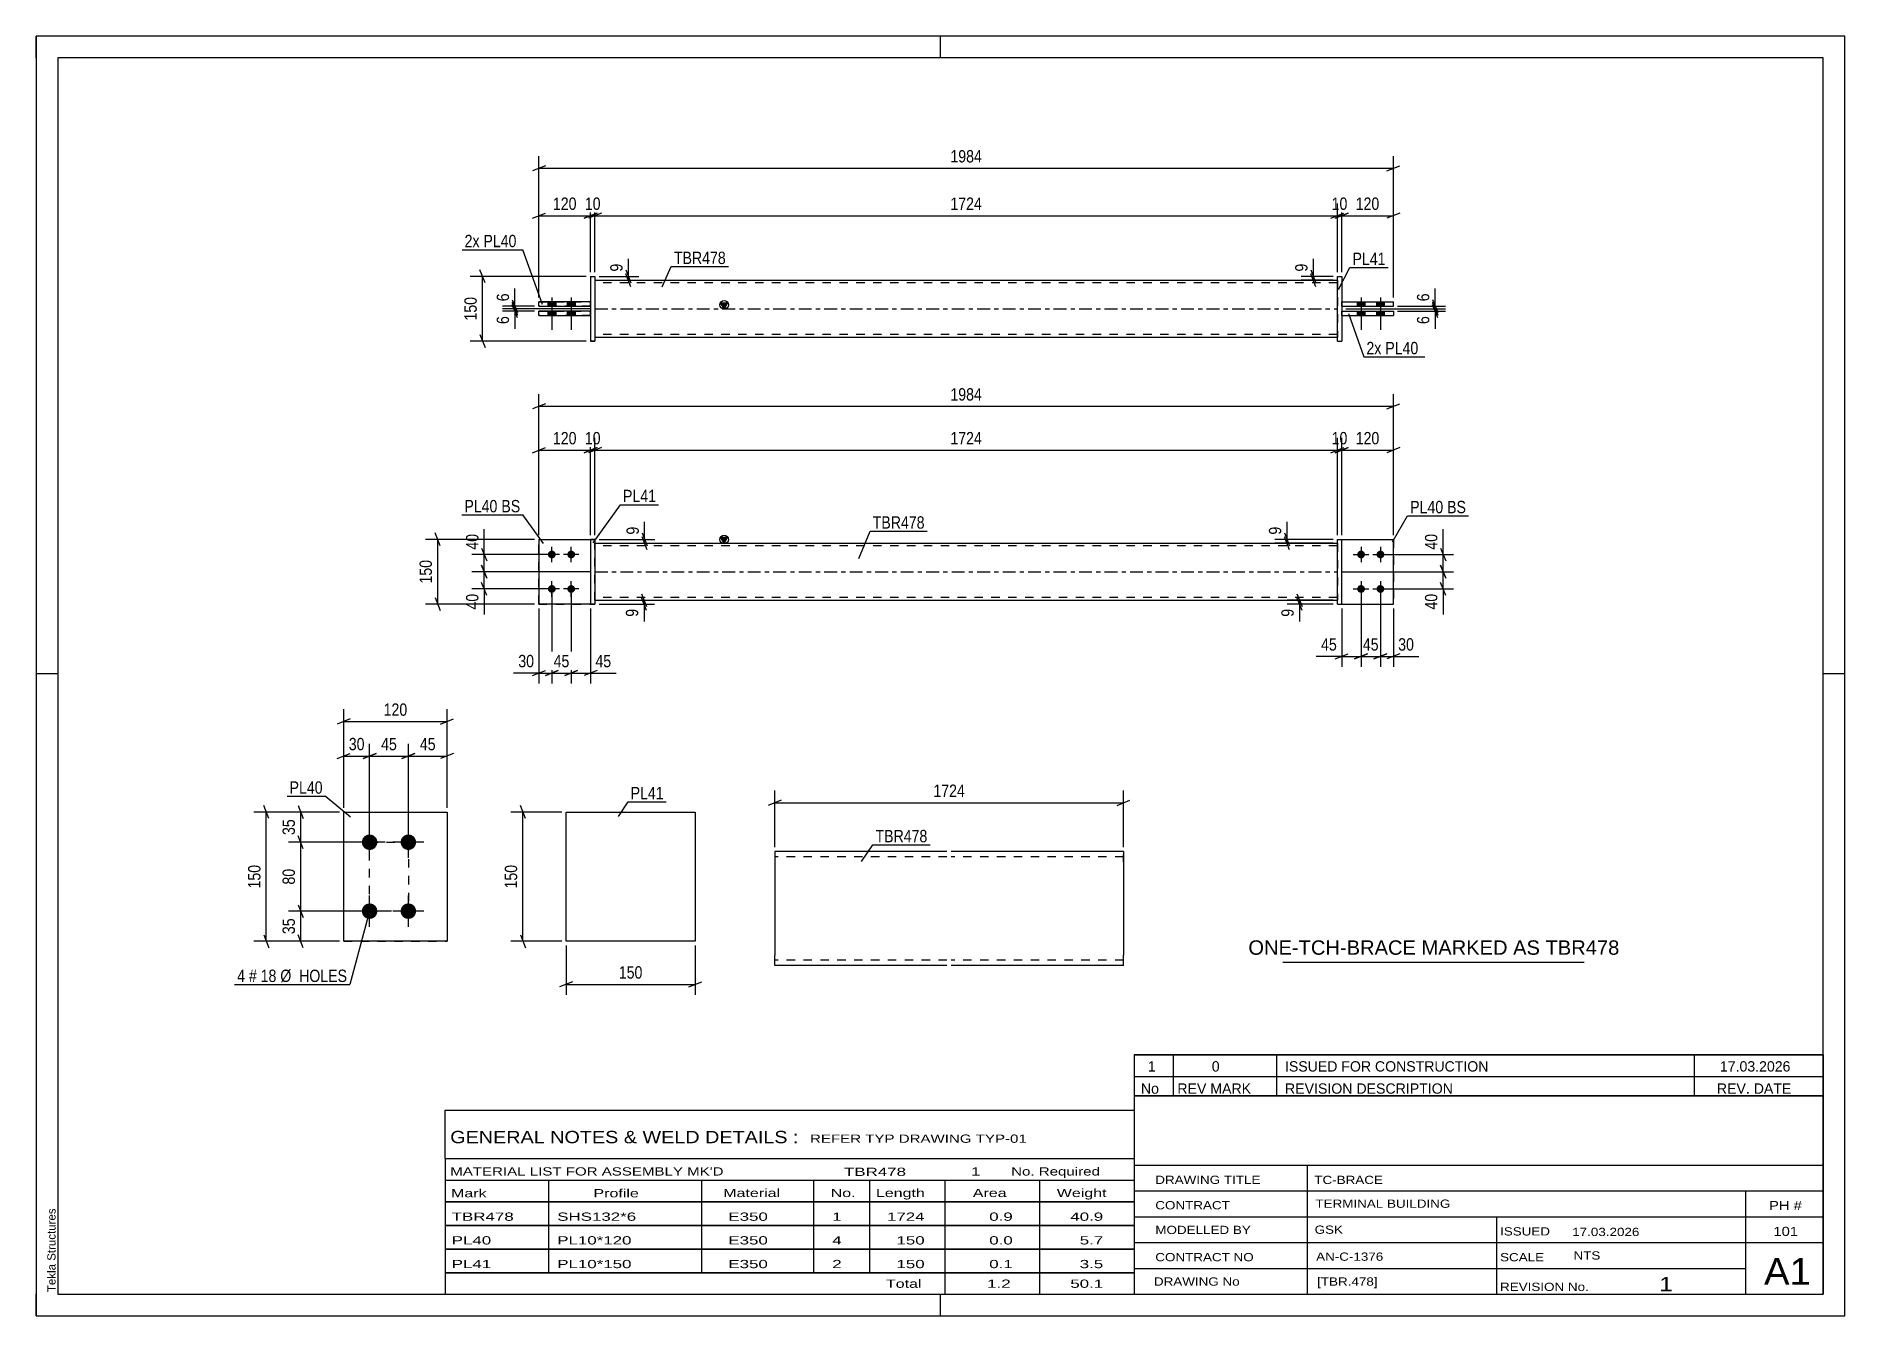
# Model space of a CAD drawing. Header units: millimetres. Extents: x 0 to 420, y 0 to 297.
import ezdxf

# ---------------------------------------------------------------- set-up
doc = ezdxf.new("R2010")
doc.units = ezdxf.units.MM
doc.linetypes.add('DXK_LINE_DOT2', pattern=[3.9198, 1.9599, -1.9599])
doc.linetypes.add('DXK_LINE_DOT3', pattern=[5.9187, 2.979, -0.9799, 0.9799, -0.9799])
doc.styles.add('Arial', font='ARIAL.TTF', dxfattribs={"height": 0.2})
doc.styles.add('Arial Narrow', font='ARIALN.TTF', dxfattribs={"height": 0.2})

# ---------------------------------------------------------------- blocks, each defined once
blk = doc.blocks.new('Unknown-581592173-1127')
at = {"color": 5, "linetype": 'Continuous'}
for p, q in [((420, 297), (0, 297)), ((0, 297), (0, 0)), ((0, 292), (0, 297)), ((210, 292), (210, 297)), ((420, 0), (420, 297)), ((415, 292), (5, 292)), ((5, 292), (5, 5)), ((415, 5), (415, 292)), ((5, 149), (0, 149)), ((420, 149), (415, 149)), ((0, 0), (0, 5)), ((5, 5), (415, 5)), ((210, 0), (210, 5)), ((0, 0), (420, 0))]:
    blk.add_line(p, q, dxfattribs=at)
at = {"color": 174, "linetype": 'Continuous', "style": 'Arial'}
blk.add_text('Tekla Structures', height=1.9102, rotation=90, dxfattribs=at).set_placement((4.5, 5.5))
blk = doc.blocks.new('Part-581592173-1367 - 1364')
at = {"color": 2, "linetype": 'Continuous'}
for p, q in [((302.16, 180.2), (303.16, 180.2)), ((302.16, 165.2), (302.16, 180.2)), ((303.16, 165.2), (303.16, 180.2)), ((302.16, 165.2), (302.16, 165.2)), ((302.16, 165.2), (303.16, 165.2))]:
    blk.add_line(p, q, dxfattribs=at)
at = {"color": 7, "linetype": 'DXK_LINE_DOT2'}
for p, q in [((302.16, 180.2), (303.16, 180.2)), ((302.16, 165.2), (303.16, 165.2))]:
    blk.add_line(p, q, dxfattribs=at)
blk = doc.blocks.new('Part-581592173-1425 - 1364')
at = {"color": 2, "linetype": 'Continuous'}
for p, q in [((116.74, 180.2), (128.74, 180.2)), ((116.74, 180.2), (116.74, 165.2)), ((128.74, 165.2), (116.74, 165.2)), ((116.74, 165.2), (116.74, 165.2))]:
    blk.add_line(p, q, dxfattribs=at)
at = {"color": 7, "linetype": 'DXK_LINE_DOT2'}
for p, q in [((116.74, 180.2), (128.74, 180.2)), ((128.74, 180.2), (128.74, 180.2)), ((128.74, 180.2), (128.74, 165.2)), ((116.74, 165.2), (128.74, 165.2)), ((116.74, 165.2), (116.74, 165.2))]:
    blk.add_line(p, q, dxfattribs=at)
blk = doc.blocks.new('Bolt-581592173-1378 - 1364')
at = {"linetype": 'Continuous'}
for points in [[(119.74, 175.8), (119.56, 175.82), (119.38, 175.88), (119.21, 175.97), (119.07, 176.1), (118.96, 176.25), (118.89, 176.42), (118.85, 176.6), (118.85, 176.79), (118.89, 176.98), (118.96, 177.15), (119.07, 177.3), (119.21, 177.43), (119.38, 177.52), (119.56, 177.58), (119.74, 177.6), (119.93, 177.58), (120.11, 177.52), (120.27, 177.43), (120.41, 177.3), (120.52, 177.15), (120.6, 176.98), (120.64, 176.79), (120.64, 176.6), (120.6, 176.42), (120.52, 176.25), (120.41, 176.1), (120.27, 175.97), (120.11, 175.88), (119.93, 175.82)], [(124.24, 175.8), (124.06, 175.82), (123.88, 175.88), (123.71, 175.97), (123.57, 176.1), (123.46, 176.25), (123.39, 176.42), (123.35, 176.6), (123.35, 176.79), (123.39, 176.98), (123.46, 177.15), (123.57, 177.3), (123.71, 177.43), (123.88, 177.52), (124.06, 177.58), (124.24, 177.6), (124.43, 177.58), (124.61, 177.52), (124.77, 177.43), (124.91, 177.3), (125.02, 177.15), (125.1, 176.98), (125.14, 176.79), (125.14, 176.6), (125.1, 176.42), (125.02, 176.25), (124.91, 176.1), (124.77, 175.97), (124.61, 175.88), (124.43, 175.82)], [(119.74, 167.8), (119.56, 167.82), (119.38, 167.88), (119.21, 167.97), (119.07, 168.1), (118.96, 168.25), (118.89, 168.42), (118.85, 168.6), (118.85, 168.79), (118.89, 168.98), (118.96, 169.15), (119.07, 169.3), (119.21, 169.43), (119.38, 169.52), (119.56, 169.58), (119.74, 169.6), (119.93, 169.58), (120.11, 169.52), (120.27, 169.43), (120.41, 169.3), (120.52, 169.15), (120.6, 168.98), (120.64, 168.79), (120.64, 168.6), (120.6, 168.42), (120.52, 168.25), (120.41, 168.1), (120.27, 167.97), (120.11, 167.88), (119.93, 167.82)], [(124.24, 167.8), (124.06, 167.82), (123.88, 167.88), (123.71, 167.97), (123.57, 168.1), (123.46, 168.25), (123.39, 168.42), (123.35, 168.6), (123.35, 168.79), (123.39, 168.98), (123.46, 169.15), (123.57, 169.3), (123.71, 169.43), (123.88, 169.52), (124.06, 169.58), (124.24, 169.6), (124.43, 169.58), (124.61, 169.52), (124.77, 169.43), (124.91, 169.3), (125.02, 169.15), (125.1, 168.98), (125.14, 168.79), (125.14, 168.6), (125.1, 168.42), (125.02, 168.25), (124.91, 168.1), (124.77, 167.97), (124.61, 167.88), (124.43, 167.82)]]:
    blk.add_hatch(color=1, dxfattribs=at).paths.add_polyline_path(points)
at = {"color": 1, "linetype": 'Continuous'}
for p, q in [((121.54, 176.7), (117.94, 176.7)), ((119.74, 174.9), (119.74, 178.5)), ((126.04, 176.7), (122.44, 176.7)), ((124.24, 174.9), (124.24, 178.5)), ((121.54, 168.7), (117.94, 168.7)), ((119.74, 166.9), (119.74, 170.5)), ((126.04, 168.7), (122.44, 168.7)), ((124.24, 166.9), (124.24, 170.5))]:
    blk.add_line(p, q, dxfattribs=at)
blk = doc.blocks.new('Bolt-581592173-1379 - 1364')
at = {"linetype": 'Continuous'}
for points in [[(307.66, 177.6), (307.85, 177.58), (308.03, 177.52), (308.19, 177.43), (308.33, 177.3), (308.44, 177.15), (308.52, 176.98), (308.56, 176.79), (308.56, 176.6), (308.52, 176.42), (308.44, 176.25), (308.33, 176.1), (308.19, 175.97), (308.03, 175.88), (307.85, 175.82), (307.66, 175.8), (307.48, 175.82), (307.3, 175.88), (307.13, 175.97), (306.99, 176.1), (306.88, 176.25), (306.81, 176.42), (306.77, 176.6), (306.77, 176.79), (306.81, 176.98), (306.88, 177.15), (306.99, 177.3), (307.13, 177.43), (307.3, 177.52), (307.48, 177.58)], [(312.16, 177.6), (312.35, 177.58), (312.53, 177.52), (312.69, 177.43), (312.83, 177.3), (312.94, 177.15), (313.02, 176.98), (313.06, 176.79), (313.06, 176.6), (313.02, 176.42), (312.94, 176.25), (312.83, 176.1), (312.69, 175.97), (312.53, 175.88), (312.35, 175.82), (312.16, 175.8), (311.98, 175.82), (311.8, 175.88), (311.63, 175.97), (311.49, 176.1), (311.38, 176.25), (311.31, 176.42), (311.27, 176.6), (311.27, 176.79), (311.31, 176.98), (311.38, 177.15), (311.49, 177.3), (311.63, 177.43), (311.8, 177.52), (311.98, 177.58)], [(307.66, 169.6), (307.85, 169.58), (308.03, 169.52), (308.19, 169.43), (308.33, 169.3), (308.44, 169.15), (308.52, 168.98), (308.56, 168.79), (308.56, 168.6), (308.52, 168.42), (308.44, 168.25), (308.33, 168.1), (308.19, 167.97), (308.03, 167.88), (307.85, 167.82), (307.66, 167.8), (307.48, 167.82), (307.3, 167.88), (307.13, 167.97), (306.99, 168.1), (306.88, 168.25), (306.81, 168.42), (306.77, 168.6), (306.77, 168.79), (306.81, 168.98), (306.88, 169.15), (306.99, 169.3), (307.13, 169.43), (307.3, 169.52), (307.48, 169.58)], [(312.16, 169.6), (312.35, 169.58), (312.53, 169.52), (312.69, 169.43), (312.83, 169.3), (312.94, 169.15), (313.02, 168.98), (313.06, 168.79), (313.06, 168.6), (313.02, 168.42), (312.94, 168.25), (312.83, 168.1), (312.69, 167.97), (312.53, 167.88), (312.35, 167.82), (312.16, 167.8), (311.98, 167.82), (311.8, 167.88), (311.63, 167.97), (311.49, 168.1), (311.38, 168.25), (311.31, 168.42), (311.27, 168.6), (311.27, 168.79), (311.31, 168.98), (311.38, 169.15), (311.49, 169.3), (311.63, 169.43), (311.8, 169.52), (311.98, 169.58)]]:
    blk.add_hatch(color=1, dxfattribs=at).paths.add_polyline_path(points)
at = {"color": 1, "linetype": 'Continuous'}
for p, q in [((305.86, 176.7), (309.46, 176.7)), ((307.66, 178.5), (307.66, 174.9)), ((310.36, 176.7), (313.96, 176.7)), ((312.16, 178.5), (312.16, 174.9)), ((305.86, 168.7), (309.46, 168.7)), ((307.66, 170.5), (307.66, 166.9)), ((310.36, 168.7), (313.96, 168.7)), ((312.16, 170.5), (312.16, 166.9))]:
    blk.add_line(p, q, dxfattribs=at)
blk = doc.blocks.new('Part-581592173-1405 - 1364')
at = {"color": 2, "linetype": 'Continuous'}
for p, q in [((129.74, 180.2), (128.74, 180.2)), ((128.74, 180.2), (128.74, 165.2)), ((129.74, 180.2), (129.74, 180.2)), ((129.74, 180.2), (129.74, 165.2)), ((128.74, 165.2), (129.74, 165.2))]:
    blk.add_line(p, q, dxfattribs=at)
at = {"color": 7, "linetype": 'DXK_LINE_DOT2'}
for p, q in [((128.74, 180.2), (129.74, 180.2)), ((129.74, 165.2), (128.74, 165.2))]:
    blk.add_line(p, q, dxfattribs=at)
blk = doc.blocks.new('Part-581592173-1420 - 1364')
at = {"color": 7, "linetype": 'DXK_LINE_DOT2'}
for p, q in [((116.74, 180.2), (128.74, 180.2)), ((116.74, 180.2), (128.74, 180.2)), ((116.74, 165.2), (116.74, 180.2)), ((128.74, 180.2), (128.74, 180.2)), ((128.74, 180.2), (128.74, 165.2)), ((116.74, 165.2), (128.74, 165.2)), ((128.74, 165.2), (116.74, 165.2)), ((116.74, 165.2), (116.74, 165.2))]:
    blk.add_line(p, q, dxfattribs=at)
blk = doc.blocks.new('Part-581592173-1440 - 1364')
at = {"linetype": 'Continuous'}
blk.add_hatch(color=2, dxfattribs=at).paths.add_polyline_path([(159.74, 179.3), (158.94, 180.7), (160.54, 180.7)])
at = {"color": 2, "linetype": 'Continuous'}
for p, q in [((159.74, 179.3), (158.94, 180.7)), ((158.94, 180.7), (160.54, 180.7)), ((160.54, 180.7), (159.74, 179.3)), ((129.74, 179.3), (302.16, 179.3)), ((129.74, 166.1), (302.16, 166.1))]:
    blk.add_line(p, q, dxfattribs=at)
at = {"color": 7, "linetype": 'DXK_LINE_DOT2'}
for p, q in [((129.74, 166.1), (129.74, 179.3)), ((302.16, 178.7), (129.74, 178.7)), ((302.16, 179.3), (302.16, 166.1)), ((302.16, 166.7), (129.74, 166.7))]:
    blk.add_line(p, q, dxfattribs=at)
at = {"color": 7, "linetype": 'DXK_LINE_DOT3'}
blk.add_line((129.74, 172.7), (302.16, 172.7), dxfattribs=at)
at = {"color": 2, "linetype": 'Continuous'}
blk.add_circle((159.74, 180.2), 1, dxfattribs=at)
blk = doc.blocks.new('Part-581592173-1445 - 1364')
at = {"color": 2, "linetype": 'Continuous'}
for p, q in [((303.16, 180.2), (315.16, 180.2)), ((315.16, 180.2), (315.16, 180.2)), ((315.16, 165.2), (315.16, 180.2)), ((303.16, 165.2), (315.16, 165.2))]:
    blk.add_line(p, q, dxfattribs=at)
at = {"color": 7, "linetype": 'DXK_LINE_DOT2'}
for p, q in [((303.16, 180.2), (315.16, 180.2)), ((303.16, 165.2), (303.16, 180.2)), ((303.16, 165.2), (303.16, 165.2)), ((303.16, 165.2), (315.16, 165.2))]:
    blk.add_line(p, q, dxfattribs=at)
blk = doc.blocks.new('Part-581592173-1450 - 1364')
at = {"color": 7, "linetype": 'DXK_LINE_DOT2'}
for p, q in [((303.16, 180.2), (315.16, 180.2)), ((303.16, 165.2), (303.16, 180.2)), ((303.16, 180.2), (315.16, 180.2)), ((315.16, 180.2), (315.16, 180.2)), ((315.16, 180.2), (315.16, 165.2)), ((303.16, 165.2), (303.16, 165.2)), ((303.16, 165.2), (315.16, 165.2)), ((303.16, 165.2), (315.16, 165.2))]:
    blk.add_line(p, q, dxfattribs=at)
blk = doc.blocks.new('Part-581592173-1793 - 1767')
at = {"color": 2, "linetype": 'Continuous'}
for p, q in [((128.74, 233.15), (116.74, 233.15)), ((116.74, 232.15), (116.74, 233.15)), ((116.74, 232.15), (128.74, 232.15)), ((116.74, 232.14), (116.74, 232.15)), ((128.74, 232.14), (128.74, 233.15))]:
    blk.add_line(p, q, dxfattribs=at)
at = {"color": 7, "linetype": 'DXK_LINE_DOT2'}
for p, q in [((116.74, 233.14), (128.74, 233.14)), ((128.74, 232.14), (116.74, 232.14))]:
    blk.add_line(p, q, dxfattribs=at)
blk = doc.blocks.new('Part-581592173-1778 - 1767')
at = {"color": 2, "linetype": 'Continuous'}
for p, q in [((303.16, 233.15), (315.16, 233.15)), ((303.16, 232.15), (303.16, 233.15)), ((303.16, 232.14), (303.16, 232.15)), ((303.16, 232.15), (315.16, 232.15)), ((315.16, 233.15), (315.16, 232.14))]:
    blk.add_line(p, q, dxfattribs=at)
at = {"color": 7, "linetype": 'DXK_LINE_DOT2'}
for p, q in [((303.16, 233.14), (315.16, 233.14)), ((303.16, 232.14), (315.16, 232.14))]:
    blk.add_line(p, q, dxfattribs=at)
blk = doc.blocks.new('Part-581592173-1798 - 1767')
at = {"color": 2, "linetype": 'Continuous'}
for p, q in [((128.74, 235.35), (116.74, 235.35)), ((116.74, 234.35), (116.74, 235.35)), ((128.74, 234.34), (128.74, 235.35)), ((116.74, 234.35), (128.74, 234.35)), ((116.74, 234.34), (116.74, 234.35))]:
    blk.add_line(p, q, dxfattribs=at)
at = {"color": 7, "linetype": 'DXK_LINE_DOT2'}
for p, q in [((116.74, 235.34), (128.74, 235.34)), ((128.74, 234.34), (116.74, 234.34))]:
    blk.add_line(p, q, dxfattribs=at)
blk = doc.blocks.new('Part-581592173-1773 - 1767')
at = {"linetype": 'Continuous'}
blk.add_hatch(color=2, dxfattribs=at).paths.add_polyline_path([(159.74, 233.74), (158.94, 235.14), (160.54, 235.14)])
at = {"color": 2, "linetype": 'Continuous'}
for p, q in [((129.74, 240.34), (302.16, 240.34)), ((159.74, 233.74), (158.94, 235.14)), ((158.94, 235.14), (160.54, 235.14)), ((160.54, 235.14), (159.74, 233.74)), ((129.74, 227.14), (302.16, 227.14))]:
    blk.add_line(p, q, dxfattribs=at)
at = {"color": 7, "linetype": 'DXK_LINE_DOT2'}
for p, q in [((129.74, 240.34), (129.74, 227.14)), ((302.16, 239.74), (129.74, 239.74)), ((302.16, 240.34), (302.16, 227.14)), ((302.16, 227.74), (129.74, 227.74))]:
    blk.add_line(p, q, dxfattribs=at)
at = {"color": 7, "linetype": 'DXK_LINE_DOT3'}
blk.add_line((129.74, 233.74), (302.16, 233.74), dxfattribs=at)
at = {"color": 2, "linetype": 'Continuous'}
blk.add_circle((159.74, 234.64), 1, dxfattribs=at)
blk = doc.blocks.new('Part-581592173-1783 - 1767')
at = {"color": 2, "linetype": 'Continuous'}
for p, q in [((303.16, 235.35), (315.16, 235.35)), ((303.16, 234.35), (303.16, 235.35)), ((315.16, 234.34), (315.16, 235.35)), ((303.16, 234.34), (303.16, 234.35)), ((303.16, 234.35), (315.16, 234.35))]:
    blk.add_line(p, q, dxfattribs=at)
at = {"color": 7, "linetype": 'DXK_LINE_DOT2'}
for p, q in [((303.16, 235.34), (315.16, 235.34)), ((303.16, 234.34), (315.16, 234.34))]:
    blk.add_line(p, q, dxfattribs=at)
blk = doc.blocks.new('Part-581592173-1799 - 1767')
at = {"color": 2, "linetype": 'Continuous'}
for p, q in [((128.74, 241.25), (129.74, 241.25)), ((128.74, 241.25), (128.74, 226.25)), ((129.74, 241.24), (129.74, 241.25)), ((129.74, 241.25), (129.74, 226.24)), ((129.74, 226.25), (128.74, 226.25)), ((128.74, 226.25), (128.74, 226.24))]:
    blk.add_line(p, q, dxfattribs=at)
at = {"color": 7, "linetype": 'DXK_LINE_DOT2'}
for p, q in [((128.74, 241.24), (129.74, 241.24)), ((128.74, 226.25), (128.74, 226.24)), ((128.74, 226.24), (129.74, 226.24))]:
    blk.add_line(p, q, dxfattribs=at)
blk = doc.blocks.new('Part-581592173-1788 - 1767')
at = {"color": 2, "linetype": 'Continuous'}
for p, q in [((302.16, 241.24), (302.16, 241.25)), ((302.16, 226.25), (302.16, 241.25)), ((302.16, 241.25), (303.16, 241.25)), ((303.16, 241.24), (303.16, 241.25)), ((303.16, 241.25), (303.16, 226.25)), ((302.16, 226.25), (303.16, 226.25)), ((302.16, 226.24), (302.16, 226.25)), ((303.16, 226.24), (303.16, 226.25))]:
    blk.add_line(p, q, dxfattribs=at)
at = {"color": 7, "linetype": 'DXK_LINE_DOT2'}
for p, q in [((302.16, 241.24), (303.16, 241.24)), ((302.16, 226.24), (303.16, 226.24)), ((303.16, 226.25), (303.16, 226.24))]:
    blk.add_line(p, q, dxfattribs=at)
blk = doc.blocks.new('Bolt-581592173-1800 - 1767')
at = {"linetype": 'Continuous'}
for points in [[(308.56, 235.35), (306.76, 235.35), (306.76, 234.35), (308.56, 234.35)], [(308.56, 235.34), (306.76, 235.34), (306.76, 234.34), (308.56, 234.34)], [(313.06, 235.35), (311.26, 235.35), (311.26, 234.35), (313.06, 234.35)], [(313.06, 235.34), (311.26, 235.34), (311.26, 234.34), (313.06, 234.34)], [(308.56, 233.15), (306.76, 233.15), (306.76, 232.15), (308.56, 232.15)], [(308.56, 233.14), (306.76, 233.14), (306.76, 232.14), (308.56, 232.14)], [(313.06, 233.15), (311.26, 233.15), (311.26, 232.15), (313.06, 232.15)], [(313.06, 233.14), (311.26, 233.14), (311.26, 232.14), (313.06, 232.14)]]:
    blk.add_hatch(color=1, dxfattribs=at).paths.add_polyline_path(points)
at = {"color": 1, "linetype": 'Continuous'}
for p, q in [((306.76, 235.35), (306.76, 234.35)), ((306.76, 235.34), (306.76, 234.34)), ((307.66, 236.35), (307.66, 228.85)), ((307.66, 236.34), (307.66, 228.84)), ((308.56, 235.35), (308.56, 234.35)), ((308.56, 235.34), (308.56, 234.34)), ((311.26, 235.35), (311.26, 234.35)), ((311.26, 235.34), (311.26, 234.34)), ((312.16, 236.35), (312.16, 228.85)), ((312.16, 236.34), (312.16, 228.84)), ((313.06, 235.35), (313.06, 234.35)), ((313.06, 235.34), (313.06, 234.34)), ((306.76, 233.15), (306.76, 232.15)), ((306.76, 233.14), (306.76, 232.14)), ((308.56, 233.15), (308.56, 232.15)), ((308.56, 233.14), (308.56, 232.14)), ((311.26, 233.15), (311.26, 232.15)), ((311.26, 233.14), (311.26, 232.14)), ((313.06, 233.15), (313.06, 232.15)), ((313.06, 233.14), (313.06, 232.14))]:
    blk.add_line(p, q, dxfattribs=at)
blk = doc.blocks.new('Bolt-581592173-1801 - 1767')
at = {"linetype": 'Continuous'}
for points in [[(118.84, 234.35), (120.64, 234.35), (120.64, 235.35), (118.84, 235.35)], [(118.84, 234.34), (120.64, 234.34), (120.64, 235.34), (118.84, 235.34)], [(123.34, 234.35), (125.14, 234.35), (125.14, 235.35), (123.34, 235.35)], [(123.34, 234.34), (125.14, 234.34), (125.14, 235.34), (123.34, 235.34)], [(118.84, 232.15), (120.64, 232.15), (120.64, 233.15), (118.84, 233.15)], [(118.84, 232.14), (120.64, 232.14), (120.64, 233.14), (118.84, 233.14)], [(123.34, 232.15), (125.14, 232.15), (125.14, 233.15), (123.34, 233.15)], [(123.34, 232.14), (125.14, 232.14), (125.14, 233.14), (123.34, 233.14)]]:
    blk.add_hatch(color=1, dxfattribs=at).paths.add_polyline_path(points)
at = {"color": 1, "linetype": 'Continuous'}
for p, q in [((118.84, 235.35), (118.84, 234.35)), ((118.84, 235.34), (118.84, 234.34)), ((119.74, 236.35), (119.74, 228.85)), ((119.74, 236.34), (119.74, 228.84)), ((120.64, 235.35), (120.64, 234.35)), ((120.64, 235.34), (120.64, 234.34)), ((123.34, 235.35), (123.34, 234.35)), ((123.34, 235.34), (123.34, 234.34)), ((124.24, 236.35), (124.24, 228.85)), ((124.24, 236.34), (124.24, 228.84)), ((125.14, 235.35), (125.14, 234.35)), ((125.14, 235.34), (125.14, 234.34)), ((118.84, 233.15), (118.84, 232.15)), ((118.84, 233.14), (118.84, 232.14)), ((120.64, 233.15), (120.64, 232.15)), ((120.64, 233.14), (120.64, 232.14)), ((123.34, 233.15), (123.34, 232.15)), ((123.34, 233.14), (123.34, 232.14)), ((125.14, 233.15), (125.14, 232.15)), ((125.14, 233.14), (125.14, 232.14))]:
    blk.add_line(p, q, dxfattribs=at)
blk = doc.blocks.new('Bolt-581592173-2103 - 2040')
at = {"linetype": 'Continuous'}
for points in [[(77.43, 108.12), (77.05, 108.16), (76.7, 108.27), (76.37, 108.46), (76.09, 108.71), (75.87, 109.02), (75.72, 109.36), (75.64, 109.73), (75.64, 110.11), (75.72, 110.48), (75.87, 110.82), (76.09, 111.12), (76.37, 111.38), (76.7, 111.56), (77.05, 111.68), (77.43, 111.72), (77.8, 111.68), (78.16, 111.56), (78.49, 111.38), (78.77, 111.12), (78.99, 110.82), (79.14, 110.48), (79.22, 110.11), (79.22, 109.73), (79.14, 109.36), (78.99, 109.02), (78.77, 108.71), (78.49, 108.46), (78.16, 108.27), (77.8, 108.16)], [(86.43, 108.12), (86.05, 108.16), (85.7, 108.27), (85.37, 108.46), (85.09, 108.71), (84.87, 109.02), (84.72, 109.36), (84.64, 109.73), (84.64, 110.11), (84.72, 110.48), (84.87, 110.82), (85.09, 111.12), (85.37, 111.38), (85.7, 111.56), (86.05, 111.68), (86.43, 111.72), (86.8, 111.68), (87.16, 111.56), (87.49, 111.38), (87.77, 111.12), (87.99, 110.82), (88.14, 110.48), (88.22, 110.11), (88.22, 109.73), (88.14, 109.36), (87.99, 109.02), (87.77, 108.71), (87.49, 108.46), (87.16, 108.27), (86.8, 108.16)], [(77.43, 92.12), (77.05, 92.16), (76.7, 92.27), (76.37, 92.46), (76.09, 92.71), (75.87, 93.02), (75.72, 93.36), (75.64, 93.73), (75.64, 94.11), (75.72, 94.48), (75.87, 94.82), (76.09, 95.12), (76.37, 95.38), (76.7, 95.56), (77.05, 95.68), (77.43, 95.72), (77.8, 95.68), (78.16, 95.56), (78.49, 95.38), (78.77, 95.12), (78.99, 94.82), (79.14, 94.48), (79.22, 94.11), (79.22, 93.73), (79.14, 93.36), (78.99, 93.02), (78.77, 92.71), (78.49, 92.46), (78.16, 92.27), (77.8, 92.16)], [(86.43, 92.12), (86.05, 92.16), (85.7, 92.27), (85.37, 92.46), (85.09, 92.71), (84.87, 93.02), (84.72, 93.36), (84.64, 93.73), (84.64, 94.11), (84.72, 94.48), (84.87, 94.82), (85.09, 95.12), (85.37, 95.38), (85.7, 95.56), (86.05, 95.68), (86.43, 95.72), (86.8, 95.68), (87.16, 95.56), (87.49, 95.38), (87.77, 95.12), (87.99, 94.82), (88.14, 94.48), (88.22, 94.11), (88.22, 93.73), (88.14, 93.36), (87.99, 93.02), (87.77, 92.71), (87.49, 92.46), (87.16, 92.27), (86.8, 92.16)]]:
    blk.add_hatch(color=1, dxfattribs=at).paths.add_polyline_path(points)
at = {"color": 1, "linetype": 'Continuous'}
for p, q in [((77.43, 106.32), (77.43, 113.52)), ((86.43, 106.32), (86.43, 113.52)), ((81.03, 109.92), (73.83, 109.92)), ((90.03, 109.92), (82.83, 109.92)), ((77.43, 90.32), (77.43, 97.52)), ((86.43, 90.32), (86.43, 97.52)), ((81.03, 93.92), (73.83, 93.92)), ((90.03, 93.92), (82.83, 93.92))]:
    blk.add_line(p, q, dxfattribs=at)
blk = doc.blocks.new('Part-581592173-2108 - 2040')
at = {"color": 2, "linetype": 'Continuous'}
for p, q in [((71.43, 116.92), (95.43, 116.92)), ((71.43, 86.92), (71.43, 116.92)), ((95.43, 116.92), (95.43, 116.92)), ((95.43, 116.92), (95.43, 86.92)), ((95.43, 86.92), (71.43, 86.92)), ((71.43, 86.92), (71.43, 86.92))]:
    blk.add_line(p, q, dxfattribs=at)
at = {"color": 7, "linetype": 'DXK_LINE_DOT2'}
for p, q in [((71.43, 116.92), (95.43, 116.92)), ((71.43, 86.92), (95.43, 86.92)), ((71.43, 86.92), (71.43, 86.92))]:
    blk.add_line(p, q, dxfattribs=at)
blk = doc.blocks.new('Part-581592173-2231 - 2225')
at = {"color": 2, "linetype": 'Continuous'}
for p, q in [((123.04, 116.92), (153.04, 116.92)), ((123.04, 86.92), (123.04, 116.92)), ((153.04, 116.92), (153.04, 86.92)), ((153.04, 86.92), (123.04, 86.92))]:
    blk.add_line(p, q, dxfattribs=at)
blk = doc.blocks.new('Part-581592173-2256 - 2248')
at = {"color": 2, "linetype": 'Continuous'}
for p, q in [((211.5, 107.74), (171.5, 107.74)), ((171.5, 107.74), (171.5, 83.74)), ((252.5, 107.74), (212.5, 107.74)), ((252.5, 107.74), (252.5, 107.56)), ((252.5, 107.56), (252.5, 105.34)), ((252.5, 105.34), (252.5, 83.74)), ((171.5, 82.05), (171.5, 83.74)), ((171.5, 81.53), (171.5, 82.05)), ((171.5, 81.34), (171.5, 81.53)), ((211.5, 81.34), (171.5, 81.34)), ((252.5, 81.34), (212.5, 81.34)), ((252.5, 81.34), (252.5, 83.74))]:
    blk.add_line(p, q, dxfattribs=at)
at = {"color": 7, "linetype": 'DXK_LINE_DOT2'}
for p, q in [((211.5, 106.54), (171.5, 106.54)), ((252.5, 106.54), (212.5, 106.54)), ((252.5, 105.34), (252.5, 107.04)), ((171.5, 82.83), (171.5, 83.74)), ((171.5, 82.05), (171.5, 83.28)), ((171.5, 82.54), (171.5, 82.64)), ((171.5, 82.54), (171.5, 82.64)), ((211.5, 82.54), (171.5, 82.54)), ((171.5, 81.34), (171.5, 81.34)), ((252.5, 82.54), (212.5, 82.54)), ((252.5, 82.64), (252.5, 83.28)), ((252.5, 82.54), (252.5, 82.64))]:
    blk.add_line(p, q, dxfattribs=at)
blk = doc.blocks.new('Rectangle-581592173-2210 - 2040')
at = {"color": 1, "linetype": 'DXK_LINE_DOT2'}
blk.add_lwpolyline([(77.43, 109.92), (86.43, 109.92), (86.43, 93.92), (77.43, 93.92), (77.43, 109.92)], close=True, dxfattribs=at)
blk = doc.blocks.new('StraightDimension-581592173-1609 - 1364')
at = {"color": 7, "linetype": 'Continuous'}
for p, q in [((128.74, 172.7), (101.19, 172.7)), ((103.44, 174.2), (104.64, 171.2)), ((104.04, 168.7), (104.04, 172.7)), ((118.74, 168.7), (101.19, 168.7)), ((104.64, 167.2), (103.44, 170.2))]:
    blk.add_line(p, q, dxfattribs=at)
at = {"color": 0}
blk.add_wipeout([(103.29, 168.17), (99.09, 168.17), (99.09, 163.32), (103.29, 163.32)], dxfattribs=at)
at = {"color": 7, "linetype": 'Continuous'}
blk.add_line((104.04, 168.7), (104.04, 162.79), dxfattribs=at)
blk.add_line((104.04, 168.7), (104.04, 162.79), dxfattribs=at)
at = {"color": 3, "style": 'Arial Narrow'}
blk.add_text('40', height=2.863, rotation=90.0002, dxfattribs=at).set_placement((102.69, 163.92))
blk = doc.blocks.new('StraightDimension-581592173-1665 - 1364')
at = {"color": 7, "linetype": 'Continuous'}
for p, q in [((307.66, 167.7), (307.66, 150.65)), ((312.16, 167.7), (312.16, 150.65)), ((306.16, 152.45), (309.16, 153.65)), ((307.66, 153.05), (312.16, 153.05)), ((313.66, 153.65), (310.66, 152.45))]:
    blk.add_line(p, q, dxfattribs=at)
at = {"color": 0}
blk.add_wipeout([(312.34, 153.8), (312.34, 158), (307.48, 158), (307.48, 153.8)], dxfattribs=at)
at = {"color": 3, "style": 'Arial Narrow'}
blk.add_text('45', height=2.863, dxfattribs=at).set_placement((308.08, 154.4))
blk = doc.blocks.new('StraightDimension-581592173-1600 - 1364')
at = {"color": 7, "linetype": 'Continuous'}
for p, q in [((140.7, 181.7), (141.9, 178.7)), ((141.9, 177.8), (140.7, 180.8)), ((130.74, 180.2), (143.7, 180.2)), ((130.74, 179.3), (143.7, 179.3)), ((141.3, 179.3), (141.3, 180.2))]:
    blk.add_line(p, q, dxfattribs=at)
at = {"color": 0}
blk.add_wipeout([(140.55, 183.75), (136.35, 183.75), (136.35, 180.72), (140.55, 180.72)], dxfattribs=at)
at = {"color": 7, "linetype": 'Continuous'}
blk.add_line((141.3, 180.2), (141.3, 184.28), dxfattribs=at)
blk.add_line((141.3, 180.2), (141.3, 184.28), dxfattribs=at)
at = {"color": 3, "style": 'Arial Narrow'}
blk.add_text('9', height=2.86, rotation=90.0002, dxfattribs=at).set_placement((139.95, 181.32))
blk = doc.blocks.new('StraightDimension-581592173-1505 - 1364')
at = {"color": 7, "linetype": 'Continuous'}
for p, q in [((302.16, 181.2), (302.16, 203.77)), ((303.16, 181.2), (303.16, 203.77)), ((300.66, 200.32), (303.66, 201.52)), ((304.66, 201.52), (301.66, 200.32)), ((302.16, 200.92), (303.16, 200.92))]:
    blk.add_line(p, q, dxfattribs=at)
at = {"color": 0}
blk.add_wipeout([(305.09, 201.67), (305.09, 205.87), (300.23, 205.87), (300.23, 201.67)], dxfattribs=at)
at = {"color": 3, "style": 'Arial Narrow'}
blk.add_text('10', height=2.863, dxfattribs=at).set_placement((300.83, 202.27))
blk = doc.blocks.new('StraightDimension-581592173-1703 - 1364')
at = {"color": 7, "linetype": 'Continuous'}
for p, q in [((313.16, 176.7), (329.12, 176.7)), ((326.12, 178.2), (327.32, 175.2)), ((326.72, 172.7), (326.72, 176.7)), ((303.16, 172.7), (329.12, 172.7)), ((327.32, 171.2), (326.12, 174.2))]:
    blk.add_line(p, q, dxfattribs=at)
at = {"color": 0}
blk.add_wipeout([(325.97, 182.08), (321.77, 182.08), (321.77, 177.22), (325.97, 177.22)], dxfattribs=at)
at = {"color": 7, "linetype": 'Continuous'}
blk.add_line((326.72, 176.7), (326.72, 182.6), dxfattribs=at)
blk.add_line((326.72, 176.7), (326.72, 182.6), dxfattribs=at)
at = {"color": 3, "style": 'Arial Narrow'}
blk.add_text('40', height=2.863, rotation=90.0002, dxfattribs=at).set_placement((325.37, 177.82))
blk = doc.blocks.new('StraightDimension-581592173-1649 - 1364')
at = {"color": 7, "linetype": 'Continuous'}
for p, q in [((303.16, 164.2), (303.16, 150.65)), ((307.66, 167.7), (307.66, 150.65)), ((301.66, 152.45), (304.66, 153.65)), ((303.16, 153.05), (307.66, 153.05)), ((309.16, 153.65), (306.16, 152.45))]:
    blk.add_line(p, q, dxfattribs=at)
at = {"color": 0}
blk.add_wipeout([(302.64, 153.8), (302.64, 158), (297.78, 158), (297.78, 153.8)], dxfattribs=at)
at = {"color": 7, "linetype": 'Continuous'}
blk.add_line((303.16, 153.05), (297.26, 153.05), dxfattribs=at)
blk.add_line((303.16, 153.05), (297.26, 153.05), dxfattribs=at)
at = {"color": 3, "style": 'Arial Narrow'}
blk.add_text('45', height=2.863, dxfattribs=at).set_placement((298.38, 154.4))
blk = doc.blocks.new('StraightDimension-581592173-1560 - 1364')
at = {"color": 7, "linetype": 'Continuous'}
for p, q in [((116.74, 164.2), (116.74, 146.78)), ((119.74, 167.7), (119.74, 146.78)), ((115.24, 148.58), (118.24, 149.78)), ((116.74, 149.18), (119.74, 149.18)), ((121.24, 149.78), (118.24, 148.58))]:
    blk.add_line(p, q, dxfattribs=at)
at = {"color": 0}
blk.add_wipeout([(116.22, 149.93), (116.22, 154.13), (111.36, 154.13), (111.36, 149.93)], dxfattribs=at)
at = {"color": 7, "linetype": 'Continuous'}
blk.add_line((116.74, 149.18), (110.84, 149.18), dxfattribs=at)
blk.add_line((116.74, 149.18), (110.84, 149.18), dxfattribs=at)
at = {"color": 3, "style": 'Arial Narrow'}
blk.add_text('30', height=2.863, dxfattribs=at).set_placement((111.96, 150.53))
blk = doc.blocks.new('StraightDimension-581592173-1452 - 1364')
at = {"color": 7, "linetype": 'Continuous'}
for p, q in [((116.74, 181.2), (116.74, 203.77)), ((128.74, 181.2), (128.74, 203.77)), ((115.24, 200.32), (118.24, 201.52)), ((116.74, 200.92), (128.74, 200.92)), ((130.24, 201.52), (127.24, 200.32))]:
    blk.add_line(p, q, dxfattribs=at)
at = {"color": 0}
blk.add_wipeout([(126.09, 201.67), (126.09, 205.87), (119.4, 205.87), (119.4, 201.67)], dxfattribs=at)
at = {"color": 3, "style": 'Arial Narrow'}
blk.add_text('120', height=2.863, dxfattribs=at).set_placement((120, 202.27))
blk = doc.blocks.new('StraightDimension-581592173-1730 - 1364')
at = {"color": 7, "linetype": 'Continuous'}
for p, q in [((289.88, 181.7), (291.08, 178.7)), ((291.08, 177.8), (289.88, 180.8)), ((301.16, 180.2), (287.63, 180.2)), ((301.16, 179.3), (287.63, 179.3)), ((290.48, 179.3), (290.48, 180.2))]:
    blk.add_line(p, q, dxfattribs=at)
at = {"color": 0}
blk.add_wipeout([(289.73, 183.75), (285.53, 183.75), (285.53, 180.72), (289.73, 180.72)], dxfattribs=at)
at = {"color": 7, "linetype": 'Continuous'}
blk.add_line((290.48, 180.2), (290.48, 184.28), dxfattribs=at)
blk.add_line((290.48, 180.2), (290.48, 184.28), dxfattribs=at)
at = {"color": 3, "style": 'Arial Narrow'}
blk.add_text('9', height=2.86, rotation=90.0002, dxfattribs=at).set_placement((289.13, 181.32))
blk = doc.blocks.new('StraightDimension-581592173-1479 - 1364')
at = {"color": 7, "linetype": 'Continuous'}
for p, q in [((128.74, 181.2), (128.74, 203.77)), ((129.74, 181.2), (129.74, 203.77)), ((127.24, 200.32), (130.24, 201.52)), ((131.24, 201.52), (128.24, 200.32)), ((128.74, 200.92), (129.74, 200.92))]:
    blk.add_line(p, q, dxfattribs=at)
at = {"color": 0}
blk.add_wipeout([(131.67, 201.67), (131.67, 205.87), (126.81, 205.87), (126.81, 201.67)], dxfattribs=at)
at = {"color": 3, "style": 'Arial Narrow'}
blk.add_text('10', height=2.863, dxfattribs=at).set_placement((127.41, 202.27))
blk = doc.blocks.new('StraightDimension-581592173-1577 - 1364')
at = {"color": 7, "linetype": 'Continuous'}
for p, q in [((124.24, 167.7), (124.24, 146.78)), ((128.74, 164.2), (128.74, 146.78)), ((122.74, 148.58), (125.74, 149.78)), ((124.24, 149.18), (128.74, 149.18)), ((130.24, 149.78), (127.24, 148.58))]:
    blk.add_line(p, q, dxfattribs=at)
at = {"color": 0}
blk.add_wipeout([(134.12, 149.93), (134.12, 154.13), (129.27, 154.13), (129.27, 149.93)], dxfattribs=at)
at = {"color": 7, "linetype": 'Continuous'}
blk.add_line((128.74, 149.18), (134.65, 149.18), dxfattribs=at)
blk.add_line((128.74, 149.18), (134.65, 149.18), dxfattribs=at)
at = {"color": 3, "style": 'Arial Narrow'}
blk.add_text('45', height=2.863, dxfattribs=at).set_placement((129.87, 150.53))
blk = doc.blocks.new('StraightDimension-581592173-1496 - 1364')
at = {"color": 7, "linetype": 'Continuous'}
for p, q in [((129.74, 181.2), (129.74, 203.77)), ((302.16, 181.2), (302.16, 203.77)), ((131.24, 201.52), (128.24, 200.32)), ((129.74, 200.92), (302.16, 200.92)), ((300.66, 200.32), (303.66, 201.52))]:
    blk.add_line(p, q, dxfattribs=at)
at = {"color": 0}
blk.add_wipeout([(220.21, 201.67), (220.21, 205.87), (211.7, 205.87), (211.7, 201.67)], dxfattribs=at)
at = {"color": 3, "style": 'Arial Narrow'}
blk.add_text('1724', height=2.863, dxfattribs=at).set_placement((212.3, 202.27))
blk = doc.blocks.new('StraightDimension-581592173-1523 - 1364')
at = {"color": 7, "linetype": 'Continuous'}
for p, q in [((303.16, 181.2), (303.16, 203.77)), ((315.16, 181.2), (315.16, 203.77)), ((301.66, 200.32), (304.66, 201.52)), ((303.16, 200.92), (315.16, 200.92)), ((316.66, 201.52), (313.66, 200.32))]:
    blk.add_line(p, q, dxfattribs=at)
at = {"color": 0}
blk.add_wipeout([(312.5, 201.67), (312.5, 205.87), (305.82, 205.87), (305.82, 201.67)], dxfattribs=at)
at = {"color": 3, "style": 'Arial Narrow'}
blk.add_text('120', height=2.863, dxfattribs=at).set_placement((306.42, 202.27))
blk = doc.blocks.new('StraightDimension-581592173-1546 - 1364')
at = {"color": 7, "linetype": 'Continuous'}
for p, q in [((118.24, 211.69), (115.24, 210.49)), ((116.74, 181.2), (116.74, 213.94)), ((116.74, 211.09), (315.16, 211.09)), ((313.66, 210.49), (316.66, 211.69)), ((315.16, 181.2), (315.16, 213.94))]:
    blk.add_line(p, q, dxfattribs=at)
at = {"color": 0}
blk.add_wipeout([(220.21, 211.84), (220.21, 216.04), (211.7, 216.04), (211.7, 211.84)], dxfattribs=at)
at = {"color": 3, "style": 'Arial Narrow'}
blk.add_text('1984', height=2.863, dxfattribs=at).set_placement((212.3, 212.44))
blk = doc.blocks.new('StraightDimension-581592173-1570 - 1364')
at = {"color": 7, "linetype": 'Continuous'}
for p, q in [((119.74, 167.7), (119.74, 146.78)), ((124.24, 167.7), (124.24, 146.78)), ((118.24, 148.58), (121.24, 149.78)), ((119.74, 149.18), (124.24, 149.18)), ((125.74, 149.78), (122.74, 148.58))]:
    blk.add_line(p, q, dxfattribs=at)
at = {"color": 0}
blk.add_wipeout([(124.42, 149.93), (124.42, 154.13), (119.56, 154.13), (119.56, 149.93)], dxfattribs=at)
at = {"color": 3, "style": 'Arial Narrow'}
blk.add_text('45', height=2.863, dxfattribs=at).set_placement((120.16, 150.53))
blk = doc.blocks.new('StraightDimension-581592173-1591 - 1364')
at = {"color": 7, "linetype": 'Continuous'}
for p, q in [((130.74, 166.1), (143.55, 166.1)), ((130.74, 165.2), (143.55, 165.2)), ((140.55, 167.6), (141.75, 164.6)), ((141.75, 163.7), (140.55, 166.7)), ((141.15, 165.2), (141.15, 166.1))]:
    blk.add_line(p, q, dxfattribs=at)
at = {"color": 0}
blk.add_wipeout([(140.4, 164.67), (136.2, 164.67), (136.2, 161.65), (140.4, 161.65)], dxfattribs=at)
at = {"color": 7, "linetype": 'Continuous'}
blk.add_line((141.15, 165.2), (141.15, 161.12), dxfattribs=at)
blk.add_line((141.15, 165.2), (141.15, 161.12), dxfattribs=at)
at = {"color": 3, "style": 'Arial Narrow'}
blk.add_text('9', height=2.86, rotation=90.0002, dxfattribs=at).set_placement((139.8, 162.25))
blk = doc.blocks.new('StraightDimension-581592173-1626 - 1364')
at = {"color": 7, "linetype": 'Continuous'}
for p, q in [((118.74, 176.7), (101.19, 176.7)), ((103.44, 178.2), (104.64, 175.2)), ((104.04, 172.7), (104.04, 176.7)), ((128.74, 172.7), (101.19, 172.7)), ((104.64, 171.2), (103.44, 174.2))]:
    blk.add_line(p, q, dxfattribs=at)
at = {"color": 0}
blk.add_wipeout([(103.29, 182.08), (99.09, 182.08), (99.09, 177.22), (103.29, 177.22)], dxfattribs=at)
at = {"color": 7, "linetype": 'Continuous'}
blk.add_line((104.04, 176.7), (104.04, 182.6), dxfattribs=at)
blk.add_line((104.04, 176.7), (104.04, 182.6), dxfattribs=at)
at = {"color": 3, "style": 'Arial Narrow'}
blk.add_text('40', height=2.863, rotation=90.0002, dxfattribs=at).set_placement((102.69, 177.82))
blk = doc.blocks.new('StraightDimension-581592173-1640 - 1364')
at = {"color": 7, "linetype": 'Continuous'}
for p, q in [((301.16, 166.1), (290.51, 166.1)), ((301.16, 165.2), (290.51, 165.2)), ((292.76, 167.6), (293.96, 164.6)), ((293.96, 163.7), (292.76, 166.7)), ((293.36, 165.2), (293.36, 166.1))]:
    blk.add_line(p, q, dxfattribs=at)
at = {"color": 0}
blk.add_wipeout([(292.61, 164.67), (288.41, 164.67), (288.41, 161.65), (292.61, 161.65)], dxfattribs=at)
at = {"color": 7, "linetype": 'Continuous'}
blk.add_line((293.36, 165.2), (293.36, 161.12), dxfattribs=at)
blk.add_line((293.36, 165.2), (293.36, 161.12), dxfattribs=at)
at = {"color": 3, "style": 'Arial Narrow'}
blk.add_text('9', height=2.86, rotation=90.0002, dxfattribs=at).set_placement((292.01, 162.25))
blk = doc.blocks.new('StraightDimension-581592173-1675 - 1364')
at = {"color": 7, "linetype": 'Continuous'}
for p, q in [((312.16, 167.7), (312.16, 150.65)), ((315.16, 164.2), (315.16, 150.65)), ((310.66, 152.45), (313.66, 153.65)), ((312.16, 153.05), (315.16, 153.05)), ((316.66, 153.65), (313.66, 152.45))]:
    blk.add_line(p, q, dxfattribs=at)
at = {"color": 0}
blk.add_wipeout([(320.54, 153.8), (320.54, 158), (315.69, 158), (315.69, 153.8)], dxfattribs=at)
at = {"color": 7, "linetype": 'Continuous'}
blk.add_line((315.16, 153.05), (321.07, 153.05), dxfattribs=at)
blk.add_line((315.16, 153.05), (321.07, 153.05), dxfattribs=at)
at = {"color": 3, "style": 'Arial Narrow'}
blk.add_text('30', height=2.863, dxfattribs=at).set_placement((316.29, 154.4))
blk = doc.blocks.new('StraightDimension-581592173-1689 - 1364')
at = {"color": 7, "linetype": 'Continuous'}
for p, q in [((93.84, 178.7), (92.64, 181.7)), ((115.74, 180.2), (90.39, 180.2)), ((93.24, 165.2), (93.24, 180.2)), ((115.74, 165.2), (90.39, 165.2)), ((92.64, 166.7), (93.84, 163.7))]:
    blk.add_line(p, q, dxfattribs=at)
at = {"color": 0}
blk.add_wipeout([(92.49, 176.04), (88.29, 176.04), (88.29, 169.36), (92.49, 169.36)], dxfattribs=at)
at = {"color": 3, "style": 'Arial Narrow'}
blk.add_text('150', height=2.863, rotation=90.0002, dxfattribs=at).set_placement((91.89, 169.96))
blk = doc.blocks.new('StraightDimension-581592173-1716 - 1364')
at = {"color": 7, "linetype": 'Continuous'}
for p, q in [((303.16, 172.7), (329.12, 172.7)), ((326.12, 174.2), (327.32, 171.2)), ((326.72, 168.7), (326.72, 172.7)), ((313.16, 168.7), (329.12, 168.7)), ((327.32, 167.2), (326.12, 170.2))]:
    blk.add_line(p, q, dxfattribs=at)
at = {"color": 0}
blk.add_wipeout([(325.97, 168.17), (321.77, 168.17), (321.77, 163.32), (325.97, 163.32)], dxfattribs=at)
at = {"color": 7, "linetype": 'Continuous'}
blk.add_line((326.72, 168.7), (326.72, 162.79), dxfattribs=at)
blk.add_line((326.72, 168.7), (326.72, 162.79), dxfattribs=at)
at = {"color": 3, "style": 'Arial Narrow'}
blk.add_text('40', height=2.863, rotation=90.0002, dxfattribs=at).set_placement((325.37, 163.92))
blk = doc.blocks.new('StraightDimension-581592173-1890 - 1767')
at = {"color": 7, "linetype": 'Continuous'}
for p, q in [((303.16, 242.24), (303.16, 258.19)), ((315.16, 236.35), (315.16, 258.19)), ((301.66, 254.74), (304.66, 255.94)), ((303.16, 255.34), (315.16, 255.34)), ((316.66, 255.94), (313.66, 254.74))]:
    blk.add_line(p, q, dxfattribs=at)
at = {"color": 0}
blk.add_wipeout([(312.5, 256.09), (312.5, 260.29), (305.82, 260.29), (305.82, 256.09)], dxfattribs=at)
at = {"color": 3, "style": 'Arial Narrow'}
blk.add_text('120', height=2.863, dxfattribs=at).set_placement((306.42, 256.69))
blk = doc.blocks.new('StraightDimension-581592173-1851 - 1767')
at = {"color": 7, "linetype": 'Continuous'}
for p, q in [((110.55, 235.84), (111.75, 232.84)), ((111.75, 232.24), (110.55, 235.24)), ((115.74, 234.34), (108.3, 234.34)), ((128.74, 233.74), (108.3, 233.74)), ((111.15, 233.74), (111.15, 234.34))]:
    blk.add_line(p, q, dxfattribs=at)
at = {"color": 0}
blk.add_wipeout([(110.4, 237.9), (106.2, 237.9), (106.2, 234.87), (110.4, 234.87)], dxfattribs=at)
at = {"color": 7, "linetype": 'Continuous'}
blk.add_line((111.15, 234.34), (111.15, 238.42), dxfattribs=at)
blk.add_line((111.15, 234.34), (111.15, 238.42), dxfattribs=at)
at = {"color": 3, "style": 'Arial Narrow'}
blk.add_text('6', height=2.86, rotation=90.0002, dxfattribs=at).set_placement((109.8, 235.47))
blk = doc.blocks.new('StraightDimension-581592173-1805 - 1767')
at = {"color": 7, "linetype": 'Continuous'}
for p, q in [((301.16, 241.24), (293.73, 241.24)), ((301.16, 240.34), (293.73, 240.34)), ((295.98, 242.74), (297.18, 239.74)), ((297.18, 238.84), (295.98, 241.84)), ((296.58, 240.34), (296.58, 241.24))]:
    blk.add_line(p, q, dxfattribs=at)
at = {"color": 0}
blk.add_wipeout([(295.83, 244.8), (291.63, 244.8), (291.63, 241.77), (295.83, 241.77)], dxfattribs=at)
at = {"color": 7, "linetype": 'Continuous'}
blk.add_line((296.58, 241.24), (296.58, 245.32), dxfattribs=at)
blk.add_line((296.58, 241.24), (296.58, 245.32), dxfattribs=at)
at = {"color": 3, "style": 'Arial Narrow'}
blk.add_text('9', height=2.86, rotation=90.0002, dxfattribs=at).set_placement((295.23, 242.37))
blk = doc.blocks.new('StraightDimension-581592173-1816 - 1767')
at = {"color": 7, "linetype": 'Continuous'}
for p, q in [((324.26, 235.85), (325.46, 232.85)), ((325.46, 232.24), (324.26, 235.24)), ((304.16, 233.74), (327.26, 233.74)), ((316.16, 234.35), (327.26, 234.35)), ((324.86, 233.74), (324.86, 234.35))]:
    blk.add_line(p, q, dxfattribs=at)
at = {"color": 0}
blk.add_wipeout([(324.11, 237.9), (319.91, 237.9), (319.91, 234.87), (324.11, 234.87)], dxfattribs=at)
at = {"color": 7, "linetype": 'Continuous'}
blk.add_line((324.86, 234.35), (324.86, 238.42), dxfattribs=at)
blk.add_line((324.86, 234.35), (324.86, 238.42), dxfattribs=at)
at = {"color": 3, "style": 'Arial Narrow'}
blk.add_text('6', height=2.86, rotation=90.0002, dxfattribs=at).set_placement((323.51, 235.47))
blk = doc.blocks.new('StraightDimension-581592173-1825 - 1767')
at = {"color": 7, "linetype": 'Continuous'}
for p, q in [((324.26, 235.24), (325.46, 232.24)), ((304.16, 233.74), (327.26, 233.74)), ((316.16, 233.15), (327.26, 233.15)), ((325.46, 231.65), (324.26, 234.65)), ((324.86, 233.15), (324.86, 233.74))]:
    blk.add_line(p, q, dxfattribs=at)
at = {"color": 0}
blk.add_wipeout([(324.11, 232.62), (319.91, 232.62), (319.91, 229.59), (324.11, 229.59)], dxfattribs=at)
at = {"color": 7, "linetype": 'Continuous'}
blk.add_line((324.86, 233.15), (324.86, 229.07), dxfattribs=at)
blk.add_line((324.86, 233.15), (324.86, 229.07), dxfattribs=at)
at = {"color": 3, "style": 'Arial Narrow'}
blk.add_text('6', height=2.86, rotation=90.0002, dxfattribs=at).set_placement((323.51, 230.19))
blk = doc.blocks.new('StraightDimension-581592173-1835 - 1767')
at = {"color": 7, "linetype": 'Continuous'}
for p, q in [((110.55, 235.24), (111.75, 232.24)), ((128.74, 233.74), (108.3, 233.74)), ((115.74, 233.14), (108.3, 233.14)), ((111.75, 231.64), (110.55, 234.64)), ((111.15, 233.14), (111.15, 233.74))]:
    blk.add_line(p, q, dxfattribs=at)
at = {"color": 0}
blk.add_wipeout([(110.4, 232.62), (106.2, 232.62), (106.2, 229.59), (110.4, 229.59)], dxfattribs=at)
at = {"color": 7, "linetype": 'Continuous'}
blk.add_line((111.15, 233.14), (111.15, 229.07), dxfattribs=at)
blk.add_line((111.15, 233.14), (111.15, 229.07), dxfattribs=at)
at = {"color": 3, "style": 'Arial Narrow'}
blk.add_text('6', height=2.86, rotation=90.0002, dxfattribs=at).set_placement((109.8, 230.19))
blk = doc.blocks.new('StraightDimension-581592173-1868 - 1767')
at = {"color": 7, "linetype": 'Continuous'}
for p, q in [((130.74, 241.25), (139.92, 241.25)), ((130.74, 240.34), (139.92, 240.34)), ((136.92, 242.75), (138.12, 239.75)), ((138.12, 238.84), (136.92, 241.84)), ((137.52, 240.34), (137.52, 241.25))]:
    blk.add_line(p, q, dxfattribs=at)
at = {"color": 0}
blk.add_wipeout([(136.77, 244.8), (132.57, 244.8), (132.57, 241.77), (136.77, 241.77)], dxfattribs=at)
at = {"color": 7, "linetype": 'Continuous'}
blk.add_line((137.52, 241.25), (137.52, 245.32), dxfattribs=at)
blk.add_line((137.52, 241.25), (137.52, 245.32), dxfattribs=at)
at = {"color": 3, "style": 'Arial Narrow'}
blk.add_text('9', height=2.86, rotation=90.0002, dxfattribs=at).set_placement((136.17, 242.37))
blk = doc.blocks.new('StraightDimension-581592173-1879 - 1767')
at = {"color": 7, "linetype": 'Continuous'}
for p, q in [((127.74, 241.25), (100.8, 241.25)), ((104.25, 239.75), (103.05, 242.75)), ((103.65, 226.25), (103.65, 241.25)), ((103.05, 227.75), (104.25, 224.75)), ((127.74, 226.25), (100.8, 226.25))]:
    blk.add_line(p, q, dxfattribs=at)
at = {"color": 0}
blk.add_wipeout([(102.9, 237.09), (98.7, 237.09), (98.7, 230.4), (102.9, 230.4)], dxfattribs=at)
at = {"color": 3, "style": 'Arial Narrow'}
blk.add_text('150', height=2.863, rotation=90.0002, dxfattribs=at).set_placement((102.3, 231))
blk = doc.blocks.new('StraightDimension-581592173-1900 - 1767')
at = {"color": 7, "linetype": 'Continuous'}
for p, q in [((302.16, 242.24), (302.16, 258.19)), ((303.16, 242.24), (303.16, 258.19)), ((300.66, 254.74), (303.66, 255.94)), ((304.66, 255.94), (301.66, 254.74)), ((302.16, 255.34), (303.16, 255.34))]:
    blk.add_line(p, q, dxfattribs=at)
at = {"color": 0}
blk.add_wipeout([(305.09, 256.09), (305.09, 260.29), (300.23, 260.29), (300.23, 256.09)], dxfattribs=at)
at = {"color": 3, "style": 'Arial Narrow'}
blk.add_text('10', height=2.863, dxfattribs=at).set_placement((300.83, 256.69))
blk = doc.blocks.new('StraightDimension-581592173-1910 - 1767')
at = {"color": 7, "linetype": 'Continuous'}
for p, q in [((129.74, 242.25), (129.74, 258.19)), ((302.16, 242.24), (302.16, 258.19)), ((131.24, 255.94), (128.24, 254.74)), ((129.74, 255.34), (302.16, 255.34)), ((300.66, 254.74), (303.66, 255.94))]:
    blk.add_line(p, q, dxfattribs=at)
at = {"color": 0}
blk.add_wipeout([(220.21, 256.09), (220.21, 260.29), (211.7, 260.29), (211.7, 256.09)], dxfattribs=at)
at = {"color": 3, "style": 'Arial Narrow'}
blk.add_text('1724', height=2.863, dxfattribs=at).set_placement((212.3, 256.69))
blk = doc.blocks.new('StraightDimension-581592173-1920 - 1767')
at = {"color": 7, "linetype": 'Continuous'}
for p, q in [((116.74, 236.34), (116.74, 258.19)), ((128.74, 242.25), (128.74, 258.19)), ((115.24, 254.74), (118.24, 255.94)), ((116.74, 255.34), (128.74, 255.34)), ((130.24, 255.94), (127.24, 254.74))]:
    blk.add_line(p, q, dxfattribs=at)
at = {"color": 0}
blk.add_wipeout([(126.09, 256.09), (126.09, 260.29), (119.4, 260.29), (119.4, 256.09)], dxfattribs=at)
at = {"color": 3, "style": 'Arial Narrow'}
blk.add_text('120', height=2.863, dxfattribs=at).set_placement((120, 256.69))
blk = doc.blocks.new('StraightDimension-581592173-1930 - 1767')
at = {"color": 7, "linetype": 'Continuous'}
for p, q in [((128.74, 242.25), (128.74, 258.19)), ((129.74, 242.25), (129.74, 258.19)), ((127.24, 254.74), (130.24, 255.94)), ((131.24, 255.94), (128.24, 254.74)), ((128.74, 255.34), (129.74, 255.34))]:
    blk.add_line(p, q, dxfattribs=at)
at = {"color": 0}
blk.add_wipeout([(131.67, 256.09), (131.67, 260.29), (126.81, 260.29), (126.81, 256.09)], dxfattribs=at)
at = {"color": 3, "style": 'Arial Narrow'}
blk.add_text('10', height=2.863, dxfattribs=at).set_placement((127.41, 256.69))
blk = doc.blocks.new('StraightDimension-581592173-1941 - 1767')
at = {"color": 7, "linetype": 'Continuous'}
for p, q in [((116.74, 236.34), (116.74, 269.19)), ((315.16, 236.35), (315.16, 269.19)), ((118.24, 266.94), (115.24, 265.74)), ((116.74, 266.34), (315.16, 266.34)), ((313.66, 265.74), (316.66, 266.94))]:
    blk.add_line(p, q, dxfattribs=at)
at = {"color": 0}
blk.add_wipeout([(220.21, 267.09), (220.21, 271.29), (211.7, 271.29), (211.7, 267.09)], dxfattribs=at)
at = {"color": 3, "style": 'Arial Narrow'}
blk.add_text('1984', height=2.863, dxfattribs=at).set_placement((212.3, 267.69))
blk = doc.blocks.new('StraightDimension-581592173-2133 - 2040')
at = {"color": 7, "linetype": 'Continuous'}
for p, q in [((75.93, 129.32), (78.93, 130.52)), ((77.43, 110.92), (77.43, 132.77)), ((87.93, 130.52), (84.93, 129.32)), ((86.43, 110.92), (86.43, 132.77)), ((77.43, 129.92), (86.43, 129.92))]:
    blk.add_line(p, q, dxfattribs=at)
at = {"color": 0}
blk.add_wipeout([(84.36, 130.67), (84.36, 134.87), (79.5, 134.87), (79.5, 130.67)], dxfattribs=at)
at = {"color": 3, "style": 'Arial Narrow'}
blk.add_text('45', height=2.863, dxfattribs=at).set_placement((80.1, 131.27))
blk = doc.blocks.new('StraightDimension-581592173-2165 - 2040')
at = {"color": 7, "linetype": 'Continuous'}
for p, q in [((76.43, 93.92), (58.58, 93.92)), ((60.83, 95.42), (62.03, 92.42)), ((61.43, 86.92), (61.43, 93.92)), ((62.03, 85.42), (60.83, 88.42)), ((70.43, 86.92), (58.58, 86.92))]:
    blk.add_line(p, q, dxfattribs=at)
at = {"color": 0}
blk.add_wipeout([(60.68, 92.85), (56.48, 92.85), (56.48, 87.99), (60.68, 87.99)], dxfattribs=at)
at = {"color": 3, "style": 'Arial Narrow'}
blk.add_text('35', height=2.863, rotation=90.0002, dxfattribs=at).set_placement((60.08, 88.59))
blk = doc.blocks.new('StraightDimension-581592173-2123 - 2040')
at = {"color": 7, "linetype": 'Continuous'}
for p, q in [((69.93, 129.32), (72.93, 130.52)), ((71.43, 117.92), (71.43, 132.77)), ((78.93, 130.52), (75.93, 129.32)), ((77.43, 110.92), (77.43, 132.77)), ((71.43, 129.92), (77.43, 129.92))]:
    blk.add_line(p, q, dxfattribs=at)
at = {"color": 0}
blk.add_wipeout([(76.86, 130.67), (76.86, 134.87), (72, 134.87), (72, 130.67)], dxfattribs=at)
at = {"color": 3, "style": 'Arial Narrow'}
blk.add_text('30', height=2.863, dxfattribs=at).set_placement((72.6, 131.27))
blk = doc.blocks.new('StraightDimension-581592173-2112 - 2040')
at = {"color": 7, "linetype": 'Continuous'}
for p, q in [((71.43, 117.92), (71.43, 140.77)), ((95.43, 117.92), (95.43, 140.77)), ((72.93, 138.52), (69.93, 137.32)), ((71.43, 137.92), (95.43, 137.92)), ((93.93, 137.32), (96.93, 138.52))]:
    blk.add_line(p, q, dxfattribs=at)
at = {"color": 0}
blk.add_wipeout([(86.77, 138.67), (86.77, 142.87), (80.09, 142.87), (80.09, 138.67)], dxfattribs=at)
at = {"color": 3, "style": 'Arial Narrow'}
blk.add_text('120', height=2.863, dxfattribs=at).set_placement((80.69, 139.27))
blk = doc.blocks.new('StraightDimension-581592173-2143 - 2040')
at = {"color": 7, "linetype": 'Continuous'}
for p, q in [((84.93, 129.32), (87.93, 130.52)), ((86.43, 110.92), (86.43, 132.77)), ((96.93, 130.52), (93.93, 129.32)), ((95.43, 117.92), (95.43, 132.77)), ((86.43, 129.92), (95.43, 129.92))]:
    blk.add_line(p, q, dxfattribs=at)
at = {"color": 0}
blk.add_wipeout([(93.36, 130.67), (93.36, 134.87), (88.5, 134.87), (88.5, 130.67)], dxfattribs=at)
at = {"color": 3, "style": 'Arial Narrow'}
blk.add_text('45', height=2.863, dxfattribs=at).set_placement((89.1, 131.27))
blk = doc.blocks.new('StraightDimension-581592173-2154 - 2040')
at = {"color": 7, "linetype": 'Continuous'}
for p, q in [((54.03, 115.42), (52.83, 118.42)), ((70.43, 116.92), (50.58, 116.92)), ((53.43, 86.92), (53.43, 116.92)), ((52.83, 88.42), (54.03, 85.42)), ((70.43, 86.92), (50.58, 86.92))]:
    blk.add_line(p, q, dxfattribs=at)
at = {"color": 0}
blk.add_wipeout([(52.68, 105.26), (48.48, 105.26), (48.48, 98.58), (52.68, 98.58)], dxfattribs=at)
at = {"color": 3, "style": 'Arial Narrow'}
blk.add_text('150', height=2.863, rotation=90.0002, dxfattribs=at).set_placement((52.08, 99.18))
blk = doc.blocks.new('StraightDimension-581592173-2181 - 2040')
at = {"color": 7, "linetype": 'Continuous'}
for p, q in [((76.43, 109.92), (58.58, 109.92)), ((62.03, 108.42), (60.83, 111.42)), ((61.43, 93.92), (61.43, 109.92)), ((76.43, 93.92), (58.58, 93.92)), ((60.83, 95.42), (62.03, 92.42))]:
    blk.add_line(p, q, dxfattribs=at)
at = {"color": 0}
blk.add_wipeout([(60.68, 104.35), (56.48, 104.35), (56.48, 99.49), (60.68, 99.49)], dxfattribs=at)
at = {"color": 3, "style": 'Arial Narrow'}
blk.add_text('80', height=2.863, rotation=90.0002, dxfattribs=at).set_placement((60.08, 100.09))
blk = doc.blocks.new('StraightDimension-581592173-2194 - 2040')
at = {"color": 7, "linetype": 'Continuous'}
for p, q in [((60.83, 118.42), (62.03, 115.42)), ((70.43, 116.92), (58.58, 116.92)), ((61.43, 109.92), (61.43, 116.92)), ((76.43, 109.92), (58.58, 109.92)), ((62.03, 108.42), (60.83, 111.42))]:
    blk.add_line(p, q, dxfattribs=at)
at = {"color": 0}
blk.add_wipeout([(60.68, 115.85), (56.48, 115.85), (56.48, 110.99), (60.68, 110.99)], dxfattribs=at)
at = {"color": 3, "style": 'Arial Narrow'}
blk.add_text('35', height=2.863, rotation=90.0002, dxfattribs=at).set_placement((60.08, 111.59))
blk = doc.blocks.new('StraightDimension-581592173-2233 - 2225')
at = {"color": 7, "linetype": 'Continuous'}
for p, q in [((113.64, 115.42), (112.44, 118.42)), ((122.04, 116.92), (110.19, 116.92)), ((113.04, 86.92), (113.04, 116.92)), ((112.44, 88.42), (113.64, 85.42)), ((122.04, 86.92), (110.19, 86.92))]:
    blk.add_line(p, q, dxfattribs=at)
at = {"color": 0}
blk.add_wipeout([(112.29, 105.26), (108.09, 105.26), (108.09, 98.58), (112.29, 98.58)], dxfattribs=at)
at = {"color": 3, "style": 'Arial Narrow'}
blk.add_text('150', height=2.863, rotation=90.0002, dxfattribs=at).set_placement((111.69, 99.18))
blk = doc.blocks.new('StraightDimension-581592173-2240 - 2225')
at = {"color": 7, "linetype": 'Continuous'}
for p, q in [((123.04, 85.92), (123.04, 74.52)), ((153.04, 85.92), (153.04, 74.52)), ((124.54, 77.52), (121.54, 76.32)), ((123.04, 76.92), (153.04, 76.92)), ((151.54, 76.32), (154.54, 77.52))]:
    blk.add_line(p, q, dxfattribs=at)
at = {"color": 0}
blk.add_wipeout([(141.38, 77.67), (141.38, 81.87), (134.7, 81.87), (134.7, 77.67)], dxfattribs=at)
at = {"color": 3, "style": 'Arial Narrow'}
blk.add_text('150', height=2.863, dxfattribs=at).set_placement((135.3, 78.27))
blk = doc.blocks.new('StraightDimension-581592173-2261 - 2248')
at = {"color": 7, "linetype": 'Continuous'}
for p, q in [((171.5, 108.74), (171.5, 121.93)), ((252.5, 108.74), (252.5, 121.93)), ((173, 119.68), (170, 118.48)), ((171.5, 119.08), (252.5, 119.08)), ((251, 118.48), (254, 119.68))]:
    blk.add_line(p, q, dxfattribs=at)
at = {"color": 0}
blk.add_wipeout([(216.26, 119.83), (216.26, 124.03), (207.75, 124.03), (207.75, 119.83)], dxfattribs=at)
at = {"color": 3, "style": 'Arial Narrow'}
blk.add_text('1724', height=2.863, dxfattribs=at).set_placement((208.35, 120.43))
blk = doc.blocks.new('Unknown-581592173-2838')
at = {"color": 7, "linetype": 'Continuous'}
for p, q in [((255, 51.05), (255, 5)), ((255, 51.05), (415, 51.05)), ((415, 51), (415, 5)), ((255, 35), (415, 35)), ((295.14, 35), (295.14, 5)), ((255, 29), (415, 29)), ((397, 5.05), (397, 29.05)), ((255, 23), (415, 23)), ((339.14, 23), (339.14, 5)), ((255, 17), (415, 17)), ((255, 11), (397, 11)), ((255, 5), (415, 5))]:
    blk.add_line(p, q, dxfattribs=at)
at = {"color": 7, "style": 'Arial Narrow'}
for s, height, width, p in [('DRAWING TITLE', 1.9089, 1.425378, (259.88, 30.61)), ('TC-BRACE', 1.909, 1.425378, (296.81, 30.59)), ('CONTRACT', 1.909, 1.425378, (259.88, 24.71)), ('TERMINAL BUILDING', 1.9089, 1.425378, (297.06, 25.07)), ('MODELLED BY', 1.9089, 1.425378, (259.88, 18.98)), ('GSK', 1.909, 1.425378, (296.88, 19.04)), ('ISSUED', 1.909, 1.425378, (339.94, 18.64)), ('17.03.2026', 1.909, 1.425378, (356.69, 18.52)), ('CONTRACT NO', 1.9089, 1.425378, (259.88, 12.66)), ('AN-C-1376', 1.909, 1.425378, (297.23, 12.78)), ('SCALE', 1.909, 1.425378, (339.94, 12.65)), ('A1', 6.204, 1.25, (401.24, 7.2)), ('DRAWING No', 1.909, 1.425378, (259.56, 7)), ('[TBR.478]', 1.909, 1.425378, (297.46, 6.99)), ('1', 3.34, 1.5, (376.91, 5.68)), ('REVISION No.', 1.9089, 1.425378, (339.94, 5.77))]:
    blk.add_text(s, height=height, dxfattribs=dict(at, width=width)).set_placement(p)
at = {"color": 7, "linetype": 'Continuous', "style": 'Arial Narrow'}
for s, height, width, p in [('PH #', 2.1, 1.42538, (402.4, 24.55)), ('101', 2.1, 1.42538, (403.41, 18.55)), ('NTS', 1.909, 1.425378, (357, 13.05))]:
    blk.add_text(s, height=height, dxfattribs=dict(at, width=width)).set_placement(p)
blk = doc.blocks.new('Unknown-581592173-2839')
at = {"color": 7, "linetype": 'Continuous'}
for p, q in [((255, 60.55), (415, 60.55)), ((415, 60.55), (255, 60.55)), ((255, 60.55), (255, 55.55)), ((264, 60.55), (264, 55.55)), ((288, 60.55), (288, 55.55)), ((385, 60.55), (385, 55.55)), ((415, 60.55), (415, 55.55)), ((255, 55.55), (415, 55.55)), ((255, 55.55), (255, 51.05)), ((255, 55.55), (415, 55.55)), ((264, 55.55), (264, 51.05)), ((288, 55.55), (288, 51.05)), ((385, 55.55), (385, 51.05)), ((415, 55.55), (415, 51.05)), ((415, 51.05), (255, 51.05))]:
    blk.add_line(p, q, dxfattribs=at)
at = {"color": 7, "linetype": 'Continuous', "style": 'Arial Narrow'}
for s, height, width, p in [('1', 2.39, 1.196471, (258.16, 56.7)), ('0', 2.39, 1.196471, (273, 56.7)), ('ISSUED FOR CONSTRUCTION', 2.3861, 1.196471, (290, 56.7)), ('17.03.2026', 2.386, 1.196471, (391, 56.7)), ('No', 2.386, 1.2, (256.54, 51.55)), ('REV MARK', 2.386, 1.2, (265, 51.55)), ('REVISION DESCRIPTION', 2.3861, 1.2, (290, 51.55)), ('REV. DATE', 2.386, 1.2, (390.28, 51.55))]:
    blk.add_text(s, height=height, dxfattribs=dict(at, width=width)).set_placement(p)
blk = doc.blocks.new('Unknown-581592173-2840')
at = {"color": 7, "linetype": 'Continuous'}
for p, q in [((95, 47.75), (255, 47.75)), ((95, 36.5), (95, 47.75)), ((255, 47.75), (255, 36.5)), ((95, 36.5), (255, 36.5)), ((95, 36.5), (95, 31.5)), ((255, 36.5), (255, 31.5)), ((95, 31.5), (255, 31.5)), ((95, 31.5), (95, 26.5)), ((119, 31.5), (119, 26.5)), ((154.5, 31.5), (154.5, 26.5)), ((180.5, 31.5), (180.5, 26.5)), ((193.5, 31.5), (193.5, 26.5)), ((211, 31.5), (211, 26.5)), ((233, 31.5), (233, 26.5)), ((255, 31.5), (255, 26.5)), ((95, 26.5), (255, 26.5)), ((95, 26.45), (95, 21.05)), ((95, 26.45), (255, 26.45)), ((119, 26.5), (119, 21)), ((154.5, 26.5), (154.5, 21)), ((180.5, 26.5), (180.5, 21)), ((193.5, 26.5), (193.5, 21)), ((211, 26.5), (211, 21)), ((233, 26.5), (233, 21)), ((255, 26.45), (255, 21.05)), ((95, 21.05), (255, 21.05)), ((119, 21), (119, 15.5)), ((154.5, 21), (154.5, 15.5)), ((180.5, 21), (180.5, 15.5)), ((193.5, 21), (193.5, 15.5)), ((211, 21), (211, 15.5)), ((233, 21), (233, 15.5)), ((95, 20.95), (95, 15.55)), ((95, 20.95), (255, 20.95)), ((255, 20.95), (255, 15.55)), ((95, 15.55), (255, 15.55)), ((95, 15.45), (95, 10.05)), ((95, 15.45), (255, 15.45)), ((119, 15.5), (119, 10)), ((154.5, 15.5), (154.5, 10)), ((180.5, 15.5), (180.5, 10)), ((193.5, 15.5), (193.5, 10)), ((211, 15.5), (211, 10)), ((233, 15.5), (233, 10)), ((255, 15.45), (255, 10.05)), ((95, 10.05), (255, 10.05)), ((95, 10), (255, 10)), ((95, 10), (95, 5)), ((211, 10), (211, 5)), ((233, 10), (233, 5)), ((255, 10), (255, 5)), ((95, 5), (255, 5))]:
    blk.add_line(p, q, dxfattribs=at)
at = {"color": 7, "style": 'Arial Narrow'}
for s, height, width, p in [('GENERAL NOTES & WELD DETAILS :', 2.8633, 1.4, (96.15, 40.06)), ('REFER TYP DRAWING TYP-01', 1.9089, 1.6, (179.7, 40.16)), ("MATERIAL LIST FOR ASSEMBLY MK'D", 1.9089, 1.6, (96.15, 32.56)), ('TBR478', 1.909, 1.794707, (187.59, 32.47)), ('1', 1.91, 1.794707, (217.08, 32.56)), ('No. Required', 1.9089, 1.6, (226.41, 32.56)), ('Mark', 1.909, 1.7, (96.34, 27.5)), ('Profile', 1.909, 1.7, (129.41, 27.5)), ('Material', 1.909, 1.7, (159.54, 27.56)), ('No.', 1.909, 1.7, (184.5, 27.56)), ('Length', 1.909, 1.7, (195, 27.56)), ('Area', 1.909, 1.7, (217.5, 27.56)), ('Weight', 1.909, 1.7, (237, 27.56))]:
    blk.add_text(s, height=height, dxfattribs=dict(at, width=width)).set_placement(p)
at = {"color": 7, "linetype": 'Continuous', "style": 'Arial Narrow'}
for s, height, width, p in [('TBR478', 1.909, 1.794707, (96.5, 22.06)), ('SHS132*6', 1.909, 1.794707, (121, 22.06)), ('E350', 1.909, 1.794707, (160.74, 22.06)), ('1', 1.91, 1.794707, (184.86, 22.06)), ('1724', 1.909, 1.794707, (197.58, 22.06)), ('0.9', 1.909, 1.794707, (221.32, 22.06)), ('40.9', 1.909, 1.794707, (240.14, 22.06)), ('PL40', 1.909, 1.794707, (96.5, 16.56)), ('PL10*120', 1.909, 1.794707, (121, 16.56)), ('E350', 1.909, 1.794707, (160.74, 16.56)), ('4', 1.91, 1.794707, (184.86, 16.56)), ('150', 1.909, 1.794707, (199.77, 16.56)), ('0.0', 1.909, 1.794707, (221.32, 16.56)), ('5.7', 1.909, 1.794707, (242.33, 16.56)), ('PL41', 1.909, 1.794707, (96.5, 11.06)), ('PL10*150', 1.909, 1.794707, (121, 11.06)), ('E350', 1.909, 1.794707, (160.74, 11.06)), ('2', 1.91, 1.794707, (184.86, 11.06)), ('150', 1.909, 1.794707, (199.77, 11.06)), ('0.1', 1.909, 1.794707, (221.32, 11.06)), ('3.5', 1.909, 1.794707, (242.33, 11.06)), ('Total', 1.909, 1.7, (197.33, 6.5)), ('1.2', 1.909, 1.794707, (220.83, 6.5)), ('50.1', 1.909, 1.794707, (240.14, 6.5))]:
    blk.add_text(s, height=height, dxfattribs=dict(at, width=width)).set_placement(p)
blk = doc.blocks.new('Unknown-581592173-2841')
at = {"color": 7, "linetype": 'Continuous'}
blk.add_line((289.5, 82.05), (359.5, 82.05), dxfattribs=at)
at = {"color": 7, "style": 'Arial'}
blk.add_text('ONE-TCH-BRACE MARKED AS TBR478', height=3.3428, dxfattribs=at).set_placement((281.49, 83.8))
blk = doc.blocks.new('Mark-581592173-1400 - 1364')
at = {"color": 0}
blk.add_wipeout([(143.95, 188.85), (143.95, 191.85), (136.27, 191.85), (136.27, 188.85)], dxfattribs=at)
blk.add_wipeout([(143.95, 188.85), (143.95, 191.85), (136.27, 191.85), (136.27, 188.85)], dxfattribs=at)
at = {"color": 30, "linetype": 'Continuous'}
for p, q in [((129.38, 179.39), (135.67, 188.25)), ((135.67, 188.25), (144.55, 188.25))]:
    blk.add_line(p, q, dxfattribs=at)
at = {"color": 3, "style": 'Arial Narrow'}
blk.add_text('PL41', height=2.863, dxfattribs=at).set_placement((136.27, 188.85))
blk = doc.blocks.new('Mark-581592173-1436 - 1364')
at = {"color": 0}
blk.add_wipeout([(206.31, 182.7), (206.31, 185.7), (194.26, 185.7), (194.26, 182.7)], dxfattribs=at)
blk.add_wipeout([(206.31, 182.7), (206.31, 185.7), (194.26, 185.7), (194.26, 182.7)], dxfattribs=at)
at = {"color": 30, "linetype": 'Continuous'}
for p, q in [((191.05, 175.75), (193.66, 182.1)), ((193.66, 182.1), (206.91, 182.1))]:
    blk.add_line(p, q, dxfattribs=at)
at = {"color": 3, "style": 'Arial Narrow'}
blk.add_text('TBR478', height=2.863, dxfattribs=at).set_placement((194.26, 182.7))
blk = doc.blocks.new('MarkSet-581592173-1752 - 1364')
at = {"color": 0}
blk.add_wipeout([(326.74, 186.28), (326.74, 189.28), (319.07, 189.28), (319.07, 186.28)], dxfattribs=at)
blk.add_wipeout([(326.74, 186.28), (326.74, 189.28), (319.07, 189.28), (319.07, 186.28)], dxfattribs=at)
at = {"color": 30, "linetype": 'Continuous'}
blk.add_line((314.97, 179.62), (318.47, 185.68), dxfattribs=at)
at = {"color": 0}
blk.add_wipeout([(332.02, 186.28), (332.02, 189.28), (327.64, 189.28), (327.64, 186.28)], dxfattribs=at)
blk.add_wipeout([(332.02, 186.28), (332.02, 189.28), (327.64, 189.28), (327.64, 186.28)], dxfattribs=at)
at = {"color": 30, "linetype": 'Continuous'}
blk.add_line((318.47, 185.68), (332.62, 185.68), dxfattribs=at)
at = {"color": 3, "style": 'Arial Narrow'}
for s, p in [('PL40', (319.07, 186.28)), ('BS', (327.64, 186.28))]:
    blk.add_text(s, height=2.863, dxfattribs=at).set_placement(p)
blk = doc.blocks.new('MarkSet-581592173-1758 - 1364')
at = {"color": 0}
blk.add_wipeout([(107.12, 186.49), (107.12, 189.49), (99.44, 189.49), (99.44, 186.49)], dxfattribs=at)
blk.add_wipeout([(107.12, 186.49), (107.12, 189.49), (99.44, 189.49), (99.44, 186.49)], dxfattribs=at)
blk.add_wipeout([(112.4, 186.49), (112.4, 189.49), (108.02, 189.49), (108.02, 186.49)], dxfattribs=at)
blk.add_wipeout([(112.4, 186.49), (112.4, 189.49), (108.02, 189.49), (108.02, 186.49)], dxfattribs=at)
at = {"color": 30, "linetype": 'Continuous'}
for p in [(98.84, 185.89), (117.78, 179.26)]:
    blk.add_line(p, (113, 185.89), dxfattribs=at)
at = {"color": 3, "style": 'Arial Narrow'}
for s, p in [('PL40', (99.44, 186.49)), ('BS', (108.02, 186.49))]:
    blk.add_text(s, height=2.863, dxfattribs=at).set_placement(p)
blk = doc.blocks.new('Mark-581592173-1769 - 1767')
at = {"color": 0}
blk.add_wipeout([(160.15, 244.12), (160.15, 247.12), (148.09, 247.12), (148.09, 244.12)], dxfattribs=at)
blk.add_wipeout([(160.15, 244.12), (160.15, 247.12), (148.09, 247.12), (148.09, 244.12)], dxfattribs=at)
at = {"color": 30, "linetype": 'Continuous'}
for p, q in [((145.38, 238.86), (147.49, 243.52)), ((147.49, 243.52), (160.75, 243.52))]:
    blk.add_line(p, q, dxfattribs=at)
at = {"color": 3, "style": 'Arial Narrow'}
blk.add_text('TBR478', height=2.863, dxfattribs=at).set_placement((148.09, 244.12))
blk = doc.blocks.new('Mark-581592173-1784 - 1767')
at = {"color": 0}
blk.add_wipeout([(313.36, 243.9), (313.36, 246.9), (305.68, 246.9), (305.68, 243.9)], dxfattribs=at)
blk.add_wipeout([(313.36, 243.9), (313.36, 246.9), (305.68, 246.9), (305.68, 243.9)], dxfattribs=at)
at = {"color": 30, "linetype": 'Continuous'}
for p, q in [((302.39, 238.22), (305.08, 243.3)), ((305.08, 243.3), (313.96, 243.3))]:
    blk.add_line(p, q, dxfattribs=at)
at = {"color": 3, "style": 'Arial Narrow'}
blk.add_text('PL41', height=2.863, dxfattribs=at).set_placement((305.68, 243.9))
blk = doc.blocks.new('MarkSet-581592173-1979 - 1767')
at = {"color": 0}
blk.add_wipeout([(102.96, 248.03), (102.96, 251.03), (99.49, 251.03), (99.49, 248.03)], dxfattribs=at)
blk.add_wipeout([(102.96, 248.03), (102.96, 251.03), (99.49, 251.03), (99.49, 248.03)], dxfattribs=at)
blk.add_wipeout([(111.54, 248.03), (111.54, 251.03), (103.86, 251.03), (103.86, 248.03)], dxfattribs=at)
blk.add_wipeout([(111.54, 248.03), (111.54, 251.03), (103.86, 251.03), (103.86, 248.03)], dxfattribs=at)
at = {"color": 30, "linetype": 'Continuous'}
for p in [(98.89, 247.43), (117.59, 234.73)]:
    blk.add_line(p, (113.04, 247.43), dxfattribs=at)
at = {"color": 3, "style": 'Arial Narrow'}
for s, p in [('2x', (99.49, 248.03)), ('PL40', (103.86, 248.03))]:
    blk.add_text(s, height=2.863, dxfattribs=at).set_placement(p)
blk = doc.blocks.new('MarkSet-581592173-1973 - 1767')
at = {"color": 0}
blk.add_wipeout([(312.39, 223.18), (312.39, 226.18), (308.91, 226.18), (308.91, 223.18)], dxfattribs=at)
blk.add_wipeout([(312.39, 223.18), (312.39, 226.18), (308.91, 226.18), (308.91, 223.18)], dxfattribs=at)
at = {"color": 30, "linetype": 'Continuous'}
blk.add_line((304.78, 232.6), (308.31, 222.58), dxfattribs=at)
at = {"color": 0}
blk.add_wipeout([(320.96, 223.18), (320.96, 226.18), (313.29, 226.18), (313.29, 223.18)], dxfattribs=at)
blk.add_wipeout([(320.96, 223.18), (320.96, 226.18), (313.29, 226.18), (313.29, 223.18)], dxfattribs=at)
at = {"color": 30, "linetype": 'Continuous'}
blk.add_line((308.31, 222.58), (322.46, 222.58), dxfattribs=at)
at = {"color": 3, "style": 'Arial Narrow'}
for s, p in [('2x', (308.91, 223.18)), ('PL40', (313.29, 223.18))]:
    blk.add_text(s, height=2.863, dxfattribs=at).set_placement(p)
blk = doc.blocks.new('Mark-581592173-2099 - 2040')
at = {"color": 0}
blk.add_wipeout([(48.51, 77.48), (48.51, 80.48), (46.68, 80.48), (46.68, 77.48)], dxfattribs=at)
blk.add_wipeout([(48.51, 77.48), (48.51, 80.48), (46.68, 80.48), (46.68, 77.48)], dxfattribs=at)
blk.add_wipeout([(51.23, 77.48), (51.23, 80.48), (49.41, 80.48), (49.41, 77.48)], dxfattribs=at)
blk.add_wipeout([(51.23, 77.48), (51.23, 80.48), (49.41, 80.48), (49.41, 77.48)], dxfattribs=at)
at = {"color": 3, "style": 'Arial Narrow'}
blk.add_text('4', height=2.86, dxfattribs=at).set_placement((46.68, 77.48))
at = {"color": 0}
blk.add_wipeout([(55.79, 77.48), (55.79, 80.48), (52.13, 80.48), (52.13, 77.48)], dxfattribs=at)
blk.add_wipeout([(55.79, 77.48), (55.79, 80.48), (52.13, 80.48), (52.13, 77.48)], dxfattribs=at)
at = {"color": 3, "style": 'Arial Narrow'}
blk.add_text('#', height=2.86, dxfattribs=at).set_placement((49.41, 77.48))
at = {"color": 0}
blk.add_wipeout([(72.22, 77.48), (72.22, 80.48), (56.69, 80.48), (56.69, 77.48)], dxfattribs=at)
blk.add_wipeout([(72.22, 77.48), (72.22, 80.48), (56.69, 80.48), (56.69, 77.48)], dxfattribs=at)
at = {"color": 7, "linetype": 'Continuous'}
for p in [(77.43, 93.92), (46.08, 76.88)]:
    blk.add_line(p, (72.82, 76.88), dxfattribs=at)
at = {"color": 3, "style": 'Arial Narrow'}
for s, p in [('18', (52.13, 77.48)), ('Ø  HOLES', (56.69, 77.48))]:
    blk.add_text(s, height=2.863, dxfattribs=at).set_placement(p)
blk = doc.blocks.new('Mark-581592173-2104 - 2040')
at = {"color": 0}
blk.add_wipeout([(66.52, 121.18), (66.52, 124.18), (58.85, 124.18), (58.85, 121.18)], dxfattribs=at)
blk.add_wipeout([(66.52, 121.18), (66.52, 124.18), (58.85, 124.18), (58.85, 121.18)], dxfattribs=at)
at = {"color": 30, "linetype": 'Continuous'}
for p in [(58.25, 120.58), (73.02, 115.73)]:
    blk.add_line(p, (67.12, 120.58), dxfattribs=at)
at = {"color": 3, "style": 'Arial Narrow'}
blk.add_text('PL40', height=2.863, dxfattribs=at).set_placement((58.85, 121.18))
blk = doc.blocks.new('Mark-581592173-2227 - 2225')
at = {"color": 0}
blk.add_wipeout([(145.71, 119.9), (145.71, 122.9), (138.04, 122.9), (138.04, 119.9)], dxfattribs=at)
blk.add_wipeout([(145.71, 119.9), (145.71, 122.9), (138.04, 122.9), (138.04, 119.9)], dxfattribs=at)
at = {"color": 30, "linetype": 'Continuous'}
for p, q in [((135.2, 115.86), (137.44, 119.3)), ((137.44, 119.3), (146.31, 119.3))]:
    blk.add_line(p, q, dxfattribs=at)
at = {"color": 3, "style": 'Arial Narrow'}
blk.add_text('PL41', height=2.863, dxfattribs=at).set_placement((138.04, 119.9))
blk = doc.blocks.new('Mark-581592173-2252 - 2248')
at = {"color": 0}
blk.add_wipeout([(206.97, 109.91), (206.97, 112.91), (194.91, 112.91), (194.91, 109.91)], dxfattribs=at)
blk.add_wipeout([(206.97, 109.91), (206.97, 112.91), (194.91, 112.91), (194.91, 109.91)], dxfattribs=at)
at = {"color": 30, "linetype": 'Continuous'}
for p, q in [((191.67, 105.45), (194.31, 109.31)), ((194.31, 109.31), (207.57, 109.31))]:
    blk.add_line(p, q, dxfattribs=at)
at = {"color": 3, "style": 'Arial Narrow'}
blk.add_text('TBR478', height=2.863, dxfattribs=at).set_placement((194.91, 109.91))

msp = doc.modelspace()

# ---------------------------------------------------------------- block references
for name in ['Unknown-581592173-1127', 'Part-581592173-1799 - 1767', 'Part-581592173-1773 - 1767', 'Part-581592173-1788 - 1767', 'Part-581592173-1798 - 1767', 'Bolt-581592173-1801 - 1767', 'Part-581592173-1783 - 1767', 'Bolt-581592173-1800 - 1767', 'Part-581592173-1793 - 1767', 'Part-581592173-1778 - 1767', 'Part-581592173-1440 - 1364', 'Part-581592173-1425 - 1364', 'Part-581592173-1420 - 1364', 'Bolt-581592173-1378 - 1364', 'Part-581592173-1405 - 1364', 'Part-581592173-1367 - 1364', 'Part-581592173-1445 - 1364', 'Part-581592173-1450 - 1364', 'Bolt-581592173-1379 - 1364', 'Part-581592173-2108 - 2040', 'Bolt-581592173-2103 - 2040', 'Part-581592173-2231 - 2225', 'Rectangle-581592173-2210 - 2040', 'Part-581592173-2256 - 2248', 'Unknown-581592173-2841', 'Unknown-581592173-2839', 'Unknown-581592173-2838', 'Unknown-581592173-2840']:
    msp.add_blockref(name, (0, 0))

# ---------------------------------------------------------------- next in the draw order: block references
for name in ['StraightDimension-581592173-1890 - 1767', 'StraightDimension-581592173-1851 - 1767', 'StraightDimension-581592173-1505 - 1364', 'StraightDimension-581592173-1600 - 1364', 'StraightDimension-581592173-1609 - 1364', 'StraightDimension-581592173-1665 - 1364', 'StraightDimension-581592173-2133 - 2040', 'Mark-581592173-2227 - 2225', 'StraightDimension-581592173-2261 - 2248', 'StraightDimension-581592173-2233 - 2225', 'StraightDimension-581592173-2165 - 2040']:
    msp.add_blockref(name, (0, 0))

# ---------------------------------------------------------------- next in the draw order: block references
for name in ['StraightDimension-581592173-1868 - 1767', 'StraightDimension-581592173-1805 - 1767', 'StraightDimension-581592173-1835 - 1767', 'StraightDimension-581592173-1816 - 1767', 'StraightDimension-581592173-1452 - 1364', 'StraightDimension-581592173-1703 - 1364', 'StraightDimension-581592173-1560 - 1364', 'StraightDimension-581592173-1649 - 1364', 'StraightDimension-581592173-2123 - 2040', 'Mark-581592173-2252 - 2248', 'StraightDimension-581592173-2240 - 2225']:
    msp.add_blockref(name, (0, 0))

# ---------------------------------------------------------------- next in the draw order: block references
for name in ['StraightDimension-581592173-1900 - 1767', 'StraightDimension-581592173-1879 - 1767', 'StraightDimension-581592173-1825 - 1767', 'StraightDimension-581592173-1479 - 1364', 'StraightDimension-581592173-1730 - 1364', 'StraightDimension-581592173-1577 - 1364', 'StraightDimension-581592173-1640 - 1364', 'StraightDimension-581592173-1675 - 1364', 'StraightDimension-581592173-2112 - 2040']:
    msp.add_blockref(name, (0, 0))

# ---------------------------------------------------------------- next in the draw order: block references
for name in ['StraightDimension-581592173-1910 - 1767', 'MarkSet-581592173-1973 - 1767', 'StraightDimension-581592173-1496 - 1364', 'StraightDimension-581592173-1716 - 1364', 'StraightDimension-581592173-1570 - 1364', 'StraightDimension-581592173-1591 - 1364', 'StraightDimension-581592173-2143 - 2040', 'StraightDimension-581592173-2154 - 2040']:
    msp.add_blockref(name, (0, 0))

# ---------------------------------------------------------------- next in the draw order: block references
for name in ['StraightDimension-581592173-1920 - 1767', 'StraightDimension-581592173-1523 - 1364', 'StraightDimension-581592173-2181 - 2040']:
    msp.add_blockref(name, (0, 0))

# ---------------------------------------------------------------- next in the draw order: block references
for name in ['StraightDimension-581592173-1930 - 1767', 'StraightDimension-581592173-1546 - 1364', 'StraightDimension-581592173-2194 - 2040', 'Mark-581592173-2099 - 2040']:
    msp.add_blockref(name, (0, 0))

# ---------------------------------------------------------------- next in the draw order: block references
for name in ['StraightDimension-581592173-1941 - 1767', 'MarkSet-581592173-1752 - 1364', 'Mark-581592173-1436 - 1364', 'StraightDimension-581592173-1626 - 1364', 'Mark-581592173-2104 - 2040']:
    msp.add_blockref(name, (0, 0))

# ---------------------------------------------------------------- next in the draw order: block references
for name in ['MarkSet-581592173-1979 - 1767', 'Mark-581592173-1769 - 1767', 'Mark-581592173-1784 - 1767', 'Mark-581592173-1400 - 1364', 'StraightDimension-581592173-1689 - 1364']:
    msp.add_blockref(name, (0, 0))

# ---------------------------------------------------------------- next in the draw order: block references
msp.add_blockref('MarkSet-581592173-1758 - 1364', (0, 0))

doc.saveas('drawing.dxf')
